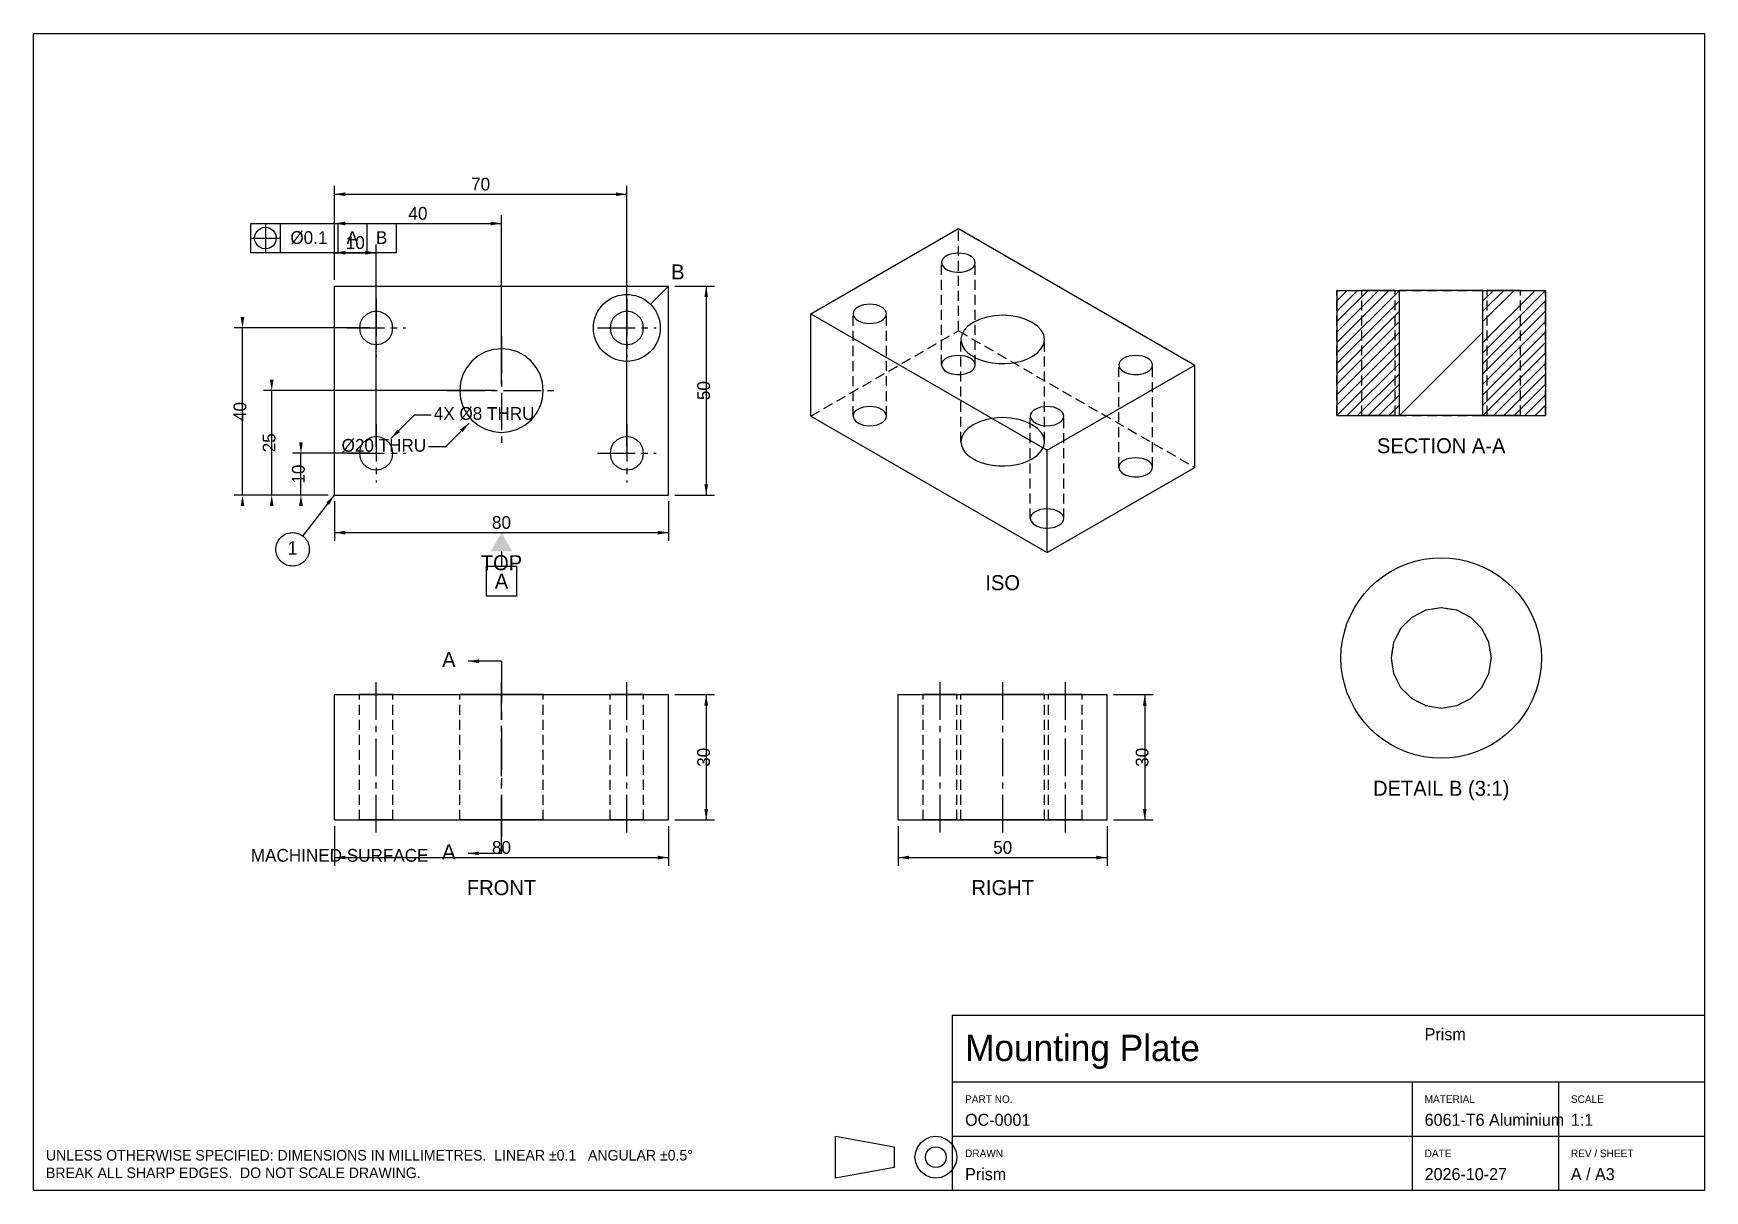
# Model space of a CAD drawing. Header units: millimetres. Extents: x 10 to 410, y 10 to 287.
import ezdxf
from ezdxf.enums import TextEntityAlignment as Align

# ---------------------------------------------------------------- set-up
doc = ezdxf.new("R2010")
doc.units = ezdxf.units.MM
for name, pattern in [('CENTER', [13.5, 9, -1.5, 1.5, -1.5]), ('HIDDEN', [3.6, 2.4, -1.2]), ('PHANTOM', [16, 10, -2, 2, -2])]:
    doc.linetypes.add(name, pattern=pattern)
for name, color, linetype in [('CENTER', 1, 'CENTER'), ('CUT', 7, 'PHANTOM'), ('DIMENSION', 3, 'CONTINUOUS'), ('HATCH', 8, 'CONTINUOUS'), ('HIDDEN', 8, 'HIDDEN'), ('TEXT', 7, 'CONTINUOUS'), ('THIN', 7, 'CONTINUOUS'), ('VISIBLE', 7, 'CONTINUOUS')]:
    doc.layers.add(name, color=color, linetype=linetype)

msp = doc.modelspace()

# ---------------------------------------------------------------- texts
at = {"layer": 'TEXT'}
for s, height, p in [('70', 3.06, (117.038, 249.4)), ('40', 3.06, (102.038, 242.4)), ('%%c0.1', 3.06, (75.938, 236.6)), ('A', 3.06, (86.338, 236.6)), ('10', 3.06, (87.038, 235.4)), ('B', 3.06, (93.338, 236.6)), ('SECTION A-A', 3.6, (346.962, 186.5)), ('80', 3.06, (122.038, 168.4)), ('1', 3.24, (72.038, 162.2)), ('TOP', 3.6, (122.038, 158.5)), ('A', 3.6, (122.038, 154.1)), ('ISO', 3.6, (242, 153.716)), ('DETAIL B (3:1)', 3.6, (346.962, 104.5)), ('80', 3.06, (122.038, 90.616)), ('50', 3.06, (242, 90.616)), ('FRONT', 3.6, (122.038, 80.716)), ('RIGHT', 3.6, (242, 80.716))]:
    msp.add_text(s, height=height, dxfattribs=at).set_placement(p, align=Align.CENTER)
for s, height, p in [('B', 3.6, (162.645, 228.107)), ('4X %%c8 THRU', 3.06, (105.83, 194.492)), ('MACHINED SURFACE', 3.06, (62.038, 88.716)), ('Prism', 2.88, (343, 46)), ('Mounting Plate', 6.3, (233, 41)), ('PART NO.', 1.8, (233, 31)), ('MATERIAL', 1.8, (343, 31)), ('SCALE', 1.8, (378, 31)), ('OC-0001', 2.88, (233, 25.5)), ('6061-T6 Aluminium', 2.88, (343, 25.5)), ('1:1', 2.88, (378, 25.5)), ('UNLESS OTHERWISE SPECIFIED: DIMENSIONS IN MILLIMETRES.  LINEAR %%p0.1   ANGULAR %%p0.5%%d', 2.52, (13, 17.2)), ('DRAWN', 1.8, (233, 18)), ('DATE', 1.8, (343, 18)), ('REV / SHEET', 1.8, (378, 18)), ('BREAK ALL SHARP EDGES.  DO NOT SCALE DRAWING.', 2.52, (13, 13)), ('Prism', 2.88, (233, 12.5)), ('2026-10-27', 2.88, (343, 12.5)), ('A / A3', 2.88, (378, 12.5))]:
    msp.add_text(s, height=height, dxfattribs=at).set_placement(p)
for s, p in [('50', (171.938, 201.5)), ('40', (60.938, 196.5)), ('25', (67.938, 189)), ('10', (74.938, 181.5)), ('30', (171.938, 113.716)), ('30', (276.9, 113.716))]:
    msp.add_text(s, height=3.06, rotation=90, dxfattribs=at).set_placement(p, align=Align.CENTER)
for s, height, p in [('%%c20 THRU', 3.06, (104.003, 186.865)), ('A', 3.6, (111.038, 135.316)), ('A', 3.6, (111.038, 89.316))]:
    msp.add_text(s, height=height, dxfattribs=at).set_placement(p, align=Align.RIGHT)

# ---------------------------------------------------------------- linework, layer by layer
at = {"layer": 'CENTER'}
for p, q in [((92.038, 223.5), (92.038, 209.5)), ((152.038, 223.5), (152.038, 209.5)), ((85.038, 216.5), (99.038, 216.5)), ((145.038, 216.5), (159.038, 216.5)), ((122.038, 214.5), (122.038, 188.5)), ((109.038, 201.5), (135.038, 201.5)), ((92.038, 193.5), (92.038, 179.5)), ((152.038, 193.5), (152.038, 179.5)), ((85.038, 186.5), (99.038, 186.5)), ((145.038, 186.5), (159.038, 186.5)), ((92.038, 95.716), (92.038, 131.716)), ((92.038, 95.716), (92.038, 131.716)), ((122.038, 95.716), (122.038, 131.716)), ((152.038, 95.716), (152.038, 131.716)), ((152.038, 95.716), (152.038, 131.716)), ((227, 95.716), (227, 131.716)), ((227, 95.716), (227, 131.716)), ((242, 95.716), (242, 131.716)), ((257, 95.716), (257, 131.716)), ((257, 95.716), (257, 131.716))]:
    msp.add_line(p, q, dxfattribs=at)
at = {"layer": 'CUT'}
msp.add_line((122.038, 136.716), (122.038, 90.716), dxfattribs=at)
at = {"layer": 'DIMENSION'}
for p, q in [((82.038, 228), (82.038, 250.5)), ((82.038, 248.5), (152.038, 248.5)), ((152.038, 188), (152.038, 250.5)), ((62.038, 241.5), (96.838, 241.5)), ((62.038, 234.5), (62.038, 241.5)), ((63.7, 239.838), (64.238, 240.252)), ((64.238, 240.252), (64.865, 240.511)), ((64.865, 240.511), (65.538, 240.6)), ((65.538, 241.6), (65.538, 234.4)), ((65.538, 240.6), (66.211, 240.511)), ((66.211, 240.511), (66.838, 240.252)), ((66.838, 240.252), (67.377, 239.838)), ((69.038, 241.5), (69.038, 234.5)), ((82.038, 228), (82.038, 243.5)), ((82.038, 241.5), (122.038, 241.5)), ((82.838, 241.5), (82.838, 234.5)), ((89.838, 241.5), (89.838, 234.5)), ((96.838, 241.5), (96.838, 234.5)), ((122.038, 203), (122.038, 243.5)), ((61.938, 238), (69.138, 238)), ((62.938, 238), (63.027, 238.673)), ((63.027, 237.327), (62.938, 238)), ((63.027, 238.673), (63.286, 239.3)), ((63.286, 236.7), (63.027, 237.327)), ((63.286, 239.3), (63.7, 239.838)), ((63.7, 236.162), (63.286, 236.7)), ((64.238, 235.748), (63.7, 236.162)), ((67.377, 236.162), (66.838, 235.748)), ((67.377, 239.838), (67.79, 239.3)), ((67.79, 236.7), (67.377, 236.162)), ((67.79, 239.3), (68.049, 238.673)), ((68.049, 237.327), (67.79, 236.7)), ((68.049, 238.673), (68.138, 238)), ((68.138, 238), (68.049, 237.327)), ((82.038, 228), (82.038, 236.5)), ((92.038, 188), (92.038, 236.5)), ((96.838, 234.5), (62.038, 234.5)), ((64.865, 235.489), (64.238, 235.748)), ((65.538, 235.4), (64.865, 235.489)), ((66.211, 235.489), (65.538, 235.4)), ((66.838, 235.748), (66.211, 235.489)), ((82.038, 234.5), (92.038, 234.5)), ((163.538, 226.5), (173.038, 226.5)), ((171.038, 226.5), (171.038, 176.5)), ((90.538, 216.5), (58.038, 216.5)), ((60.038, 176.5), (60.038, 216.5)), ((120.538, 201.5), (65.038, 201.5)), ((67.038, 176.5), (67.038, 201.5)), ((95.574, 190.036), (101.23, 195.692)), ((101.23, 195.692), (105.23, 195.692)), ((114.26, 193.722), (108.603, 188.065)), ((108.603, 188.065), (104.603, 188.065)), ((90.538, 186.5), (72.038, 186.5)), ((74.038, 176.5), (74.038, 186.5)), ((80.538, 176.5), (58.038, 176.5)), ((80.538, 176.5), (65.038, 176.5)), ((80.538, 176.5), (72.038, 176.5)), ((74.477, 166.67), (82.038, 176.5)), ((163.538, 176.5), (173.038, 176.5)), ((82.038, 175), (82.038, 165.5)), ((162.038, 175), (162.038, 165.5)), ((68.053, 163.849), (68.099, 164.195)), ((68.099, 164.195), (68.174, 164.535)), ((68.174, 164.535), (68.279, 164.868)), ((68.279, 164.868), (68.413, 165.19)), ((68.413, 165.19), (68.574, 165.5)), ((68.574, 165.5), (68.761, 165.794)), ((68.761, 165.794), (68.974, 166.071)), ((68.974, 166.071), (69.21, 166.328)), ((69.21, 166.328), (69.467, 166.564)), ((69.467, 166.564), (69.744, 166.777)), ((69.744, 166.777), (70.038, 166.964)), ((70.038, 166.964), (70.348, 167.125)), ((70.348, 167.125), (70.67, 167.259)), ((70.67, 167.259), (71.003, 167.364)), ((71.003, 167.364), (71.343, 167.439)), ((71.343, 167.439), (71.689, 167.485)), ((71.689, 167.485), (72.038, 167.5)), ((72.038, 167.5), (72.387, 167.485)), ((72.387, 167.485), (72.733, 167.439)), ((72.733, 167.439), (73.073, 167.364)), ((73.073, 167.364), (73.406, 167.259)), ((73.406, 167.259), (73.729, 167.125)), ((73.729, 167.125), (74.038, 166.964)), ((74.038, 166.964), (74.332, 166.777)), ((74.332, 166.777), (74.609, 166.564)), ((74.609, 166.564), (74.866, 166.328)), ((74.866, 166.328), (75.102, 166.071)), ((75.102, 166.071), (75.315, 165.794)), ((75.315, 165.794), (75.502, 165.5)), ((75.502, 165.5), (75.663, 165.19)), ((75.663, 165.19), (75.797, 164.868)), ((75.797, 164.868), (75.902, 164.535)), ((75.902, 164.535), (75.977, 164.195)), ((75.977, 164.195), (76.023, 163.849)), ((82.038, 167.5), (162.038, 167.5)), ((68.038, 163.5), (68.053, 163.849)), ((68.053, 163.151), (68.038, 163.5)), ((68.099, 162.805), (68.053, 163.151)), ((68.174, 162.465), (68.099, 162.805)), ((68.279, 162.132), (68.174, 162.465)), ((68.413, 161.81), (68.279, 162.132)), ((68.574, 161.5), (68.413, 161.81)), ((68.761, 161.206), (68.574, 161.5)), ((68.974, 160.929), (68.761, 161.206)), ((69.21, 160.672), (68.974, 160.929)), ((69.467, 160.436), (69.21, 160.672)), ((69.744, 160.223), (69.467, 160.436)), ((70.038, 160.036), (69.744, 160.223)), ((70.348, 159.875), (70.038, 160.036)), ((74.038, 160.036), (73.729, 159.875)), ((74.332, 160.223), (74.038, 160.036)), ((74.609, 160.436), (74.332, 160.223)), ((74.866, 160.672), (74.609, 160.436)), ((75.102, 160.929), (74.866, 160.672)), ((75.315, 161.206), (75.102, 160.929)), ((75.502, 161.5), (75.315, 161.206)), ((75.663, 161.81), (75.502, 161.5)), ((75.797, 162.132), (75.663, 161.81)), ((75.902, 162.465), (75.797, 162.132)), ((75.977, 162.805), (75.902, 162.465)), ((76.023, 163.151), (75.977, 162.805)), ((76.023, 163.849), (76.038, 163.5)), ((76.038, 163.5), (76.023, 163.151)), ((122.038, 163), (122.038, 159.5)), ((70.67, 159.741), (70.348, 159.875)), ((71.003, 159.636), (70.67, 159.741)), ((71.343, 159.561), (71.003, 159.636)), ((71.689, 159.515), (71.343, 159.561)), ((72.038, 159.5), (71.689, 159.515)), ((72.387, 159.515), (72.038, 159.5)), ((72.733, 159.561), (72.387, 159.515)), ((73.073, 159.636), (72.733, 159.561)), ((73.406, 159.741), (73.073, 159.636)), ((73.729, 159.875), (73.406, 159.741)), ((118.438, 159.5), (125.638, 159.5)), ((118.438, 152.3), (118.438, 159.5)), ((125.638, 159.5), (125.638, 152.3)), ((125.638, 152.3), (118.438, 152.3)), ((163.538, 128.716), (173.038, 128.716)), ((171.038, 128.716), (171.038, 98.716)), ((268.5, 128.716), (278, 128.716)), ((276, 128.716), (276, 98.716)), ((82.038, 97.216), (82.038, 87.716)), ((162.038, 97.216), (162.038, 87.716)), ((163.538, 98.716), (173.038, 98.716)), ((217, 97.216), (217, 87.716)), ((267, 97.216), (267, 87.716)), ((268.5, 98.716), (278, 98.716)), ((82.038, 89.716), (162.038, 89.716)), ((217, 89.716), (267, 89.716)), ((375, 36), (375, 10)), ((202, 23), (216, 20.5)), ((202, 13), (202, 23)), ((216, 20.5), (216, 15.5)), ((221.17, 19.294), (221.67, 20.5)), ((221.67, 20.5), (222.464, 21.536)), ((222.464, 21.536), (223.5, 22.33)), ((223.5, 22.33), (224.706, 22.83)), ((224.232, 19.768), (224.75, 20.165)), ((224.706, 22.83), (226, 23)), ((224.75, 20.165), (225.353, 20.415)), ((225.353, 20.415), (226, 20.5)), ((226, 23), (227.294, 22.83)), ((226, 20.5), (226.647, 20.415)), ((226.647, 20.415), (227.25, 20.165)), ((227.25, 20.165), (227.768, 19.768)), ((227.294, 22.83), (228.5, 22.33)), ((228.5, 22.33), (229.536, 21.536)), ((229.536, 21.536), (230.33, 20.5)), ((230, 23), (410, 23)), ((230.33, 20.5), (230.83, 19.294)), ((221, 18), (221.17, 19.294)), ((221.17, 16.706), (221, 18)), ((221.67, 15.5), (221.17, 16.706)), ((223.5, 18), (223.585, 18.647)), ((223.585, 17.353), (223.5, 18)), ((223.585, 18.647), (223.835, 19.25)), ((223.835, 16.75), (223.585, 17.353)), ((223.835, 19.25), (224.232, 19.768)), ((224.232, 16.232), (223.835, 16.75)), ((224.75, 15.835), (224.232, 16.232)), ((227.768, 16.232), (227.25, 15.835)), ((227.768, 19.768), (228.165, 19.25)), ((228.165, 16.75), (227.768, 16.232)), ((228.165, 19.25), (228.415, 18.647)), ((228.415, 17.353), (228.165, 16.75)), ((228.415, 18.647), (228.5, 18)), ((228.5, 18), (228.415, 17.353)), ((230.83, 16.706), (230.33, 15.5)), ((230.83, 19.294), (231, 18)), ((231, 18), (230.83, 16.706)), ((216, 15.5), (202, 13)), ((222.464, 14.464), (221.67, 15.5)), ((223.5, 13.67), (222.464, 14.464)), ((224.706, 13.17), (223.5, 13.67)), ((226, 13), (224.706, 13.17)), ((225.353, 15.585), (224.75, 15.835)), ((226, 15.5), (225.353, 15.585)), ((226.647, 15.585), (226, 15.5)), ((227.294, 13.17), (226, 13)), ((227.25, 15.835), (226.647, 15.585)), ((228.5, 13.67), (227.294, 13.17)), ((229.536, 14.464), (228.5, 13.67)), ((230.33, 15.5), (229.536, 14.464))]:
    msp.add_line(p, q, dxfattribs=at)
for points in [[(82.038, 248.5), (84.638, 248.058), (84.638, 248.942)], [(152.038, 248.5), (149.438, 248.942), (149.438, 248.058)], [(82.038, 241.5), (84.638, 241.058), (84.638, 241.942)], [(122.038, 241.5), (119.438, 241.942), (119.438, 241.058)], [(82.038, 234.5), (84.638, 234.058), (84.638, 234.942)], [(92.038, 234.5), (89.438, 234.942), (89.438, 234.058)], [(171.038, 226.5), (170.596, 223.9), (171.48, 223.9)], [(60.038, 216.5), (60.48, 219.1), (59.596, 219.1)], [(67.038, 201.5), (67.48, 204.1), (66.596, 204.1)], [(95.574, 190.036), (97.725, 191.561), (97.1, 192.187)], [(114.26, 193.722), (112.109, 192.196), (112.734, 191.571)], [(74.038, 186.5), (74.48, 189.1), (73.596, 189.1)], [(60.038, 176.5), (59.596, 173.9), (60.48, 173.9)], [(67.038, 176.5), (66.596, 173.9), (67.48, 173.9)], [(74.038, 176.5), (73.596, 173.9), (74.48, 173.9)], [(82.038, 176.5), (80.102, 174.709), (80.803, 174.17)], [(171.038, 176.5), (171.48, 179.1), (170.596, 179.1)], [(82.038, 167.5), (84.638, 167.058), (84.638, 167.942)], [(122.038, 167.5), (119.438, 163), (124.638, 163)], [(162.038, 167.5), (159.438, 167.942), (159.438, 167.058)], [(114.038, 136.716), (116.638, 136.274), (116.638, 137.158)], [(171.038, 128.716), (170.596, 126.116), (171.48, 126.116)], [(276, 128.716), (275.558, 126.116), (276.442, 126.116)], [(171.038, 98.716), (171.48, 101.316), (170.596, 101.316)], [(276, 98.716), (276.442, 101.316), (275.558, 101.316)], [(82.038, 89.716), (84.638, 89.274), (84.638, 90.158)], [(114.038, 90.716), (116.638, 90.274), (116.638, 91.158)], [(162.038, 89.716), (159.438, 90.158), (159.438, 89.274)], [(217, 89.716), (219.6, 89.274), (219.6, 90.158)], [(267, 89.716), (264.4, 90.158), (264.4, 89.274)]]:
    msp.add_solid(points, dxfattribs=at)
at = {"layer": 'HATCH'}
for p, q in [((321.962, 223), (324.462, 225.5)), ((321.962, 220.5), (326.962, 225.5)), ((321.962, 218), (329.462, 225.5)), ((321.962, 215.5), (331.962, 225.5)), ((321.962, 213), (334.462, 225.5)), ((321.962, 210.5), (336.962, 225.5)), ((356.962, 223), (359.462, 225.5)), ((356.962, 220.5), (361.962, 225.5)), ((356.962, 218), (364.462, 225.5)), ((356.962, 213), (369.462, 225.5)), ((356.962, 210.5), (371.962, 225.5)), ((321.962, 208), (336.962, 223)), ((321.962, 205.5), (336.962, 220.5)), ((356.962, 208), (371.962, 223)), ((356.962, 205.5), (371.962, 220.5)), ((321.962, 203), (336.962, 218)), ((356.962, 203), (371.962, 218)), ((321.962, 200.5), (336.962, 215.5)), ((321.962, 198), (336.962, 213)), ((336.962, 195.5), (356.962, 215.5)), ((356.962, 200.5), (371.962, 215.5)), ((356.962, 198), (371.962, 213)), ((321.962, 195.5), (336.962, 210.5)), ((324.462, 195.5), (336.962, 208)), ((356.962, 195.5), (371.962, 210.5)), ((359.462, 195.5), (371.962, 208)), ((326.962, 195.5), (336.962, 205.5)), ((361.962, 195.5), (371.962, 205.5)), ((329.462, 195.5), (336.962, 203)), ((331.962, 195.5), (336.962, 200.5)), ((364.462, 195.5), (371.962, 203)), ((366.962, 195.5), (371.962, 200.5)), ((334.462, 195.5), (336.962, 198)), ((369.462, 195.5), (371.962, 198))]:
    msp.add_line(p, q, dxfattribs=at)
at = {"layer": 'HIDDEN'}
for p, q in [((231.393, 215.789), (231.393, 240.284)), ((227.393, 207.624), (227.393, 232.119)), ((235.393, 207.624), (235.393, 232.119)), ((82.038, 176.5), (82.038, 226.5)), ((82.038, 226.5), (162.038, 226.5)), ((162.038, 176.5), (162.038, 226.5)), ((321.962, 195.5), (321.962, 225.5)), ((321.962, 225.5), (371.962, 225.5)), ((328.062, 225.5), (327.962, 225.5)), ((327.962, 225.5), (327.987, 225.5)), ((327.962, 195.5), (327.962, 225.5)), ((327.987, 225.5), (328.062, 225.5)), ((328.358, 225.5), (328.062, 225.5)), ((328.062, 225.5), (328.186, 225.5)), ((328.186, 225.5), (328.358, 225.5)), ((328.835, 225.5), (328.358, 225.5)), ((328.358, 225.5), (328.575, 225.5)), ((328.575, 225.5), (328.835, 225.5)), ((329.468, 225.5), (328.835, 225.5)), ((328.835, 225.5), (329.134, 225.5)), ((329.134, 225.5), (329.468, 225.5)), ((330.226, 225.5), (329.468, 225.5)), ((329.468, 225.5), (329.834, 225.5)), ((329.834, 225.5), (330.226, 225.5)), ((331.072, 225.5), (330.226, 225.5)), ((330.226, 225.5), (330.641, 225.5)), ((330.641, 225.5), (331.072, 225.5)), ((331.962, 225.5), (331.072, 225.5)), ((331.072, 225.5), (331.514, 225.5)), ((331.514, 225.5), (331.962, 225.5)), ((331.962, 225.5), (332.41, 225.5)), ((332.852, 225.5), (331.962, 225.5)), ((332.41, 225.5), (332.852, 225.5)), ((332.852, 225.5), (333.283, 225.5)), ((333.697, 225.5), (332.852, 225.5)), ((333.283, 225.5), (333.697, 225.5)), ((333.697, 225.5), (334.09, 225.5)), ((334.456, 225.5), (333.697, 225.5)), ((334.09, 225.5), (334.456, 225.5)), ((334.456, 225.5), (334.79, 225.5)), ((335.089, 225.5), (334.456, 225.5)), ((334.79, 225.5), (335.089, 225.5)), ((335.089, 225.5), (335.349, 225.5)), ((335.566, 225.5), (335.089, 225.5)), ((335.349, 225.5), (335.566, 225.5)), ((335.566, 225.5), (335.737, 225.5)), ((335.862, 225.5), (335.566, 225.5)), ((335.737, 225.5), (335.862, 225.5)), ((335.862, 225.5), (335.937, 225.5)), ((335.962, 225.5), (335.862, 225.5)), ((335.937, 225.5), (335.962, 225.5)), ((335.962, 195.5), (335.962, 225.5)), ((358.062, 225.5), (357.962, 225.5)), ((357.962, 225.5), (357.987, 225.5)), ((357.962, 195.5), (357.962, 225.5)), ((357.987, 225.5), (358.062, 225.5)), ((358.358, 225.5), (358.062, 225.5)), ((358.062, 225.5), (358.186, 225.5)), ((358.186, 225.5), (358.358, 225.5)), ((358.835, 225.5), (358.358, 225.5)), ((358.358, 225.5), (358.575, 225.5)), ((358.575, 225.5), (358.835, 225.5)), ((359.468, 225.5), (358.835, 225.5)), ((358.835, 225.5), (359.134, 225.5)), ((359.134, 225.5), (359.468, 225.5)), ((360.226, 225.5), (359.468, 225.5)), ((359.468, 225.5), (359.834, 225.5)), ((359.834, 225.5), (360.226, 225.5)), ((361.072, 225.5), (360.226, 225.5)), ((360.226, 225.5), (360.641, 225.5)), ((360.641, 225.5), (361.072, 225.5)), ((361.962, 225.5), (361.072, 225.5)), ((361.072, 225.5), (361.514, 225.5)), ((361.514, 225.5), (361.962, 225.5)), ((361.962, 225.5), (362.41, 225.5)), ((362.852, 225.5), (361.962, 225.5)), ((362.41, 225.5), (362.852, 225.5)), ((362.852, 225.5), (363.283, 225.5)), ((363.697, 225.5), (362.852, 225.5)), ((363.283, 225.5), (363.697, 225.5)), ((363.697, 225.5), (364.09, 225.5)), ((364.456, 225.5), (363.697, 225.5)), ((364.09, 225.5), (364.456, 225.5)), ((364.456, 225.5), (364.79, 225.5)), ((365.089, 225.5), (364.456, 225.5)), ((364.79, 225.5), (365.089, 225.5)), ((365.089, 225.5), (365.349, 225.5)), ((365.566, 225.5), (365.089, 225.5)), ((365.349, 225.5), (365.566, 225.5)), ((365.566, 225.5), (365.737, 225.5)), ((365.862, 225.5), (365.566, 225.5)), ((365.737, 225.5), (365.862, 225.5)), ((365.862, 225.5), (365.937, 225.5)), ((365.962, 225.5), (365.862, 225.5)), ((365.937, 225.5), (365.962, 225.5)), ((365.962, 195.5), (365.962, 225.5)), ((371.962, 195.5), (371.962, 225.5)), ((90.802, 220.304), (89.687, 219.736)), ((92.038, 220.5), (90.802, 220.304)), ((93.274, 220.304), (92.038, 220.5)), ((94.389, 219.736), (93.274, 220.304)), ((150.802, 220.304), (149.687, 219.736)), ((152.038, 220.5), (150.802, 220.304)), ((153.274, 220.304), (152.038, 220.5)), ((154.389, 219.736), (153.274, 220.304)), ((88.234, 217.736), (88.038, 216.5)), ((88.038, 216.5), (88.234, 215.264)), ((88.802, 218.851), (88.234, 217.736)), ((89.687, 219.736), (88.802, 218.851)), ((95.274, 218.851), (94.389, 219.736)), ((95.842, 217.736), (95.274, 218.851)), ((96.038, 216.5), (95.842, 217.736)), ((95.842, 215.264), (96.038, 216.5)), ((148.234, 217.736), (148.038, 216.5)), ((148.038, 216.5), (148.234, 215.264)), ((148.802, 218.851), (148.234, 217.736)), ((149.687, 219.736), (148.802, 218.851)), ((155.274, 218.851), (154.389, 219.736)), ((155.842, 217.736), (155.274, 218.851)), ((156.038, 216.5), (155.842, 217.736)), ((155.842, 215.264), (156.038, 216.5)), ((206.18, 195.376), (206.18, 219.871)), ((214.18, 195.376), (214.18, 219.871)), ((88.234, 215.264), (88.802, 214.149)), ((88.802, 214.149), (89.687, 213.264)), ((89.687, 213.264), (90.802, 212.696)), ((90.802, 212.696), (92.038, 212.5)), ((92.038, 212.5), (93.274, 212.696)), ((93.274, 212.696), (94.389, 213.264)), ((94.389, 213.264), (95.274, 214.149)), ((95.274, 214.149), (95.842, 215.264)), ((148.234, 215.264), (148.802, 214.149)), ((148.802, 214.149), (149.687, 213.264)), ((149.687, 213.264), (150.802, 212.696)), ((150.802, 212.696), (152.038, 212.5)), ((152.038, 212.5), (153.274, 212.696)), ((153.274, 212.696), (154.389, 213.264)), ((154.389, 213.264), (155.274, 214.149)), ((155.274, 214.149), (155.842, 215.264)), ((196.038, 195.376), (231.393, 215.789)), ((231.393, 215.789), (287.962, 183.129)), ((232, 189.253), (232, 213.747)), ((252, 189.253), (252, 213.747)), ((114.967, 208.571), (113.723, 207.056)), ((116.482, 209.815), (114.967, 208.571)), ((118.211, 210.739), (116.482, 209.815)), ((120.087, 211.308), (118.211, 210.739)), ((122.038, 211.5), (120.087, 211.308)), ((123.989, 211.308), (122.038, 211.5)), ((125.865, 210.739), (123.989, 211.308)), ((127.594, 209.815), (125.865, 210.739)), ((129.109, 208.571), (127.594, 209.815)), ((130.353, 207.056), (129.109, 208.571)), ((227.47, 208.074), (227.393, 207.624)), ((227.698, 208.507), (227.47, 208.074)), ((228.068, 208.907), (227.698, 208.507)), ((228.565, 209.257), (228.068, 208.907)), ((229.171, 209.544), (228.565, 209.257)), ((229.863, 209.757), (229.171, 209.544)), ((231.393, 209.933), (229.863, 209.757)), ((232.924, 209.757), (231.393, 209.933)), ((233.616, 209.544), (232.924, 209.757)), ((234.222, 209.257), (233.616, 209.544)), ((234.719, 208.907), (234.222, 209.257)), ((235.089, 208.507), (234.719, 208.907)), ((235.317, 208.074), (235.089, 208.507)), ((235.393, 207.624), (235.317, 208.074)), ((112.799, 205.327), (112.23, 203.451)), ((113.723, 207.056), (112.799, 205.327)), ((131.277, 205.327), (130.353, 207.056)), ((131.846, 203.451), (131.277, 205.327)), ((227.393, 207.624), (227.566, 206.953)), ((227.566, 206.953), (228.068, 206.341)), ((228.068, 206.341), (228.856, 205.839)), ((228.856, 205.839), (229.863, 205.49)), ((229.863, 205.49), (231.001, 205.325)), ((231.001, 205.325), (232.174, 205.359)), ((232.174, 205.359), (233.279, 205.587)), ((233.279, 205.587), (234.222, 205.991)), ((234.222, 205.991), (234.719, 206.341)), ((234.719, 206.341), (235.089, 206.74)), ((235.089, 206.74), (235.317, 207.173)), ((235.317, 207.173), (235.393, 207.624)), ((269.82, 183.129), (269.82, 207.624)), ((277.82, 183.129), (277.82, 207.624)), ((112.23, 203.451), (112.038, 201.5)), ((112.038, 201.5), (112.23, 199.549)), ((132.038, 201.5), (131.846, 203.451)), ((131.846, 199.549), (132.038, 201.5)), ((112.23, 199.549), (112.799, 197.673)), ((112.799, 197.673), (113.723, 195.944)), ((130.353, 195.944), (131.277, 197.673)), ((131.277, 197.673), (131.846, 199.549)), ((206.485, 196.26), (206.257, 195.827)), ((206.854, 196.659), (206.485, 196.26)), ((207.352, 197.009), (206.854, 196.659)), ((207.958, 197.296), (207.352, 197.009)), ((208.649, 197.51), (207.958, 197.296)), ((210.18, 197.686), (208.649, 197.51)), ((211.711, 197.51), (210.18, 197.686)), ((212.402, 197.296), (211.711, 197.51)), ((213.009, 197.009), (212.402, 197.296)), ((213.506, 196.659), (213.009, 197.009)), ((213.876, 196.26), (213.506, 196.659)), ((214.103, 195.827), (213.876, 196.26)), ((113.723, 195.944), (114.967, 194.429)), ((114.967, 194.429), (116.482, 193.185)), ((116.482, 193.185), (118.211, 192.261)), ((118.211, 192.261), (120.087, 191.692)), ((123.989, 191.692), (125.865, 192.261)), ((125.865, 192.261), (127.594, 193.185)), ((127.594, 193.185), (129.109, 194.429)), ((129.109, 194.429), (130.353, 195.944)), ((206.257, 195.827), (206.18, 195.376)), ((206.18, 195.376), (206.352, 194.706)), ((206.352, 194.706), (206.854, 194.093)), ((206.854, 194.093), (207.643, 193.591)), ((207.643, 193.591), (208.649, 193.243)), ((208.649, 193.243), (209.788, 193.078)), ((209.788, 193.078), (210.961, 193.111)), ((210.961, 193.111), (212.066, 193.34)), ((212.066, 193.34), (213.009, 193.743)), ((213.009, 193.743), (213.506, 194.093)), ((213.506, 194.093), (213.876, 194.493)), ((213.876, 194.493), (214.103, 194.926)), ((214.18, 195.376), (214.103, 195.827)), ((214.103, 194.926), (214.18, 195.376)), ((233.685, 192.46), (232.761, 191.462)), ((234.929, 193.335), (233.685, 192.46)), ((236.444, 194.053), (234.929, 193.335)), ((238.173, 194.587), (236.444, 194.053)), ((240.049, 194.915), (238.173, 194.587)), ((242, 195.026), (240.049, 194.915)), ((243.951, 194.915), (242, 195.026)), ((245.827, 194.587), (243.951, 194.915)), ((247.556, 194.053), (245.827, 194.587)), ((249.071, 193.335), (247.556, 194.053)), ((248.607, 170.881), (248.607, 195.376)), ((250.315, 192.46), (249.071, 193.335)), ((251.239, 191.462), (250.315, 192.46)), ((256.607, 170.881), (256.607, 195.376)), ((321.962, 195.5), (371.962, 195.5)), ((328.062, 195.5), (327.962, 195.5)), ((327.962, 195.5), (327.987, 195.5)), ((327.987, 195.5), (328.062, 195.5)), ((328.358, 195.5), (328.062, 195.5)), ((328.062, 195.5), (328.186, 195.5)), ((328.186, 195.5), (328.358, 195.5)), ((328.835, 195.5), (328.358, 195.5)), ((328.358, 195.5), (328.575, 195.5)), ((328.575, 195.5), (328.835, 195.5)), ((329.468, 195.5), (328.835, 195.5)), ((328.835, 195.5), (329.134, 195.5)), ((329.134, 195.5), (329.468, 195.5)), ((330.226, 195.5), (329.468, 195.5)), ((329.468, 195.5), (329.834, 195.5)), ((329.834, 195.5), (330.226, 195.5)), ((331.072, 195.5), (330.226, 195.5)), ((330.226, 195.5), (330.641, 195.5)), ((330.641, 195.5), (331.072, 195.5)), ((331.962, 195.5), (331.072, 195.5)), ((331.072, 195.5), (331.514, 195.5)), ((331.514, 195.5), (331.962, 195.5)), ((331.962, 195.5), (332.41, 195.5)), ((332.852, 195.5), (331.962, 195.5)), ((332.41, 195.5), (332.852, 195.5)), ((332.852, 195.5), (333.283, 195.5)), ((333.697, 195.5), (332.852, 195.5)), ((333.283, 195.5), (333.697, 195.5)), ((333.697, 195.5), (334.09, 195.5)), ((334.456, 195.5), (333.697, 195.5)), ((334.09, 195.5), (334.456, 195.5)), ((334.456, 195.5), (334.79, 195.5)), ((335.089, 195.5), (334.456, 195.5)), ((334.79, 195.5), (335.089, 195.5)), ((335.089, 195.5), (335.349, 195.5)), ((335.566, 195.5), (335.089, 195.5)), ((335.349, 195.5), (335.566, 195.5)), ((335.566, 195.5), (335.737, 195.5)), ((335.862, 195.5), (335.566, 195.5)), ((335.737, 195.5), (335.862, 195.5)), ((335.862, 195.5), (335.937, 195.5)), ((335.962, 195.5), (335.862, 195.5)), ((335.937, 195.5), (335.962, 195.5)), ((358.062, 195.5), (357.962, 195.5)), ((357.962, 195.5), (357.987, 195.5)), ((357.987, 195.5), (358.062, 195.5)), ((358.358, 195.5), (358.062, 195.5)), ((358.062, 195.5), (358.186, 195.5)), ((358.186, 195.5), (358.358, 195.5)), ((358.835, 195.5), (358.358, 195.5)), ((358.358, 195.5), (358.575, 195.5)), ((358.575, 195.5), (358.835, 195.5)), ((359.468, 195.5), (358.835, 195.5)), ((358.835, 195.5), (359.134, 195.5)), ((359.134, 195.5), (359.468, 195.5)), ((360.226, 195.5), (359.468, 195.5)), ((359.468, 195.5), (359.834, 195.5)), ((359.834, 195.5), (360.226, 195.5)), ((361.072, 195.5), (360.226, 195.5)), ((360.226, 195.5), (360.641, 195.5)), ((360.641, 195.5), (361.072, 195.5)), ((361.962, 195.5), (361.072, 195.5)), ((361.072, 195.5), (361.514, 195.5)), ((361.514, 195.5), (361.962, 195.5)), ((361.962, 195.5), (362.41, 195.5)), ((362.852, 195.5), (361.962, 195.5)), ((362.41, 195.5), (362.852, 195.5)), ((362.852, 195.5), (363.283, 195.5)), ((363.697, 195.5), (362.852, 195.5)), ((363.283, 195.5), (363.697, 195.5)), ((363.697, 195.5), (364.09, 195.5)), ((364.456, 195.5), (363.697, 195.5)), ((364.09, 195.5), (364.456, 195.5)), ((364.456, 195.5), (364.79, 195.5)), ((365.089, 195.5), (364.456, 195.5)), ((364.79, 195.5), (365.089, 195.5)), ((365.089, 195.5), (365.349, 195.5)), ((365.566, 195.5), (365.089, 195.5)), ((365.349, 195.5), (365.566, 195.5)), ((365.566, 195.5), (365.737, 195.5)), ((365.862, 195.5), (365.566, 195.5)), ((365.737, 195.5), (365.862, 195.5)), ((365.862, 195.5), (365.937, 195.5)), ((365.962, 195.5), (365.862, 195.5)), ((365.937, 195.5), (365.962, 195.5)), ((88.802, 188.851), (88.234, 187.736)), ((89.687, 189.736), (88.802, 188.851)), ((90.802, 190.304), (89.687, 189.736)), ((92.038, 190.5), (90.802, 190.304)), ((93.274, 190.304), (92.038, 190.5)), ((94.389, 189.736), (93.274, 190.304)), ((95.274, 188.851), (94.389, 189.736)), ((95.842, 187.736), (95.274, 188.851)), ((120.087, 191.692), (122.038, 191.5)), ((122.038, 191.5), (123.989, 191.692)), ((148.802, 188.851), (148.234, 187.736)), ((149.687, 189.736), (148.802, 188.851)), ((150.802, 190.304), (149.687, 189.736)), ((152.038, 190.5), (150.802, 190.304)), ((153.274, 190.304), (152.038, 190.5)), ((154.389, 189.736), (153.274, 190.304)), ((155.274, 188.851), (154.389, 189.736)), ((155.842, 187.736), (155.274, 188.851)), ((232.192, 190.379), (232, 189.253)), ((232, 189.253), (232.108, 188.405)), ((232.108, 188.405), (232.431, 187.577)), ((232.761, 191.462), (232.192, 190.379)), ((251.808, 190.379), (251.239, 191.462)), ((251.239, 187.043), (251.808, 188.126)), ((252, 189.253), (251.808, 190.379)), ((251.808, 188.126), (252, 189.253)), ((88.234, 187.736), (88.038, 186.5)), ((88.038, 186.5), (88.234, 185.264)), ((88.234, 185.264), (88.802, 184.149)), ((88.802, 184.149), (89.687, 183.264)), ((94.389, 183.264), (95.274, 184.149)), ((95.274, 184.149), (95.842, 185.264)), ((96.038, 186.5), (95.842, 187.736)), ((95.842, 185.264), (96.038, 186.5)), ((148.234, 187.736), (148.038, 186.5)), ((148.038, 186.5), (148.234, 185.264)), ((148.234, 185.264), (148.802, 184.149)), ((148.802, 184.149), (149.687, 183.264)), ((154.389, 183.264), (155.274, 184.149)), ((155.274, 184.149), (155.842, 185.264)), ((156.038, 186.5), (155.842, 187.736)), ((155.842, 185.264), (156.038, 186.5)), ((232.431, 187.577), (232.96, 186.784)), ((232.96, 186.784), (233.685, 186.045)), ((233.685, 186.045), (234.59, 185.375)), ((234.59, 185.375), (235.656, 184.79)), ((235.656, 184.79), (236.859, 184.3)), ((236.859, 184.3), (238.173, 183.919)), ((245.369, 183.817), (246.714, 184.161)), ((246.714, 184.161), (247.957, 184.615)), ((247.957, 184.615), (249.071, 185.17)), ((249.071, 185.17), (250.315, 186.045)), ((250.315, 186.045), (251.239, 187.043)), ((270.124, 184.013), (269.897, 183.579)), ((270.494, 184.412), (270.124, 184.013)), ((270.991, 184.762), (270.494, 184.412)), ((271.598, 185.049), (270.991, 184.762)), ((272.289, 185.262), (271.598, 185.049)), ((273.82, 185.438), (272.289, 185.262)), ((275.351, 185.262), (273.82, 185.438)), ((276.042, 185.049), (275.351, 185.262)), ((276.648, 184.762), (276.042, 185.049)), ((277.146, 184.412), (276.648, 184.762)), ((277.515, 184.013), (277.146, 184.412)), ((277.743, 183.579), (277.515, 184.013)), ((89.687, 183.264), (90.802, 182.696)), ((90.802, 182.696), (92.038, 182.5)), ((92.038, 182.5), (93.274, 182.696)), ((93.274, 182.696), (94.389, 183.264)), ((149.687, 183.264), (150.802, 182.696)), ((150.802, 182.696), (152.038, 182.5)), ((152.038, 182.5), (153.274, 182.696)), ((153.274, 182.696), (154.389, 183.264)), ((238.173, 183.919), (239.57, 183.652)), ((239.57, 183.652), (241.02, 183.507)), ((241.02, 183.507), (242.491, 183.486)), ((242.491, 183.486), (243.951, 183.59)), ((243.951, 183.59), (245.369, 183.817)), ((269.897, 183.579), (269.82, 183.129)), ((269.82, 183.129), (269.992, 182.458)), ((269.992, 182.458), (270.494, 181.846)), ((270.494, 181.846), (271.282, 181.344)), ((271.282, 181.344), (272.289, 180.995)), ((272.289, 180.995), (273.428, 180.831)), ((273.428, 180.831), (274.6, 180.864)), ((274.6, 180.864), (275.705, 181.092)), ((275.705, 181.092), (276.648, 181.496)), ((276.648, 181.496), (277.146, 181.846)), ((277.146, 181.846), (277.515, 182.245)), ((277.515, 182.245), (277.743, 182.678)), ((277.82, 183.129), (277.743, 183.579)), ((277.743, 182.678), (277.82, 183.129)), ((82.038, 176.5), (162.038, 176.5)), ((249.281, 172.164), (248.911, 171.765)), ((249.778, 172.514), (249.281, 172.164)), ((250.384, 172.802), (249.778, 172.514)), ((251.076, 173.015), (250.384, 172.802)), ((252.607, 173.191), (251.076, 173.015)), ((254.137, 173.015), (252.607, 173.191)), ((254.829, 172.802), (254.137, 173.015)), ((255.435, 172.514), (254.829, 172.802)), ((255.932, 172.164), (255.435, 172.514)), ((256.302, 171.765), (255.932, 172.164)), ((248.683, 171.332), (248.607, 170.881)), ((248.607, 170.881), (248.779, 170.211)), ((248.911, 171.765), (248.683, 171.332)), ((248.779, 170.211), (249.281, 169.598)), ((249.281, 169.598), (250.069, 169.096)), ((250.069, 169.096), (251.076, 168.748)), ((251.076, 168.748), (252.215, 168.583)), ((252.215, 168.583), (253.387, 168.616)), ((253.387, 168.616), (254.492, 168.845)), ((254.492, 168.845), (255.435, 169.248)), ((255.435, 169.248), (255.932, 169.598)), ((255.932, 169.598), (256.302, 169.998)), ((256.53, 171.332), (256.302, 171.765)), ((256.302, 169.998), (256.53, 170.431)), ((256.607, 170.881), (256.53, 171.332)), ((256.53, 170.431), (256.607, 170.881)), ((343.254, 148.913), (339.909, 147.208)), ((346.962, 149.5), (343.254, 148.913)), ((350.67, 148.913), (346.962, 149.5)), ((354.015, 147.208), (350.67, 148.913)), ((337.254, 144.553), (335.549, 141.208)), ((339.909, 147.208), (337.254, 144.553)), ((356.67, 144.553), (354.015, 147.208)), ((358.375, 141.208), (356.67, 144.553)), ((335.549, 141.208), (334.962, 137.5)), ((358.962, 137.5), (358.375, 141.208)), ((334.962, 137.5), (335.549, 133.792)), ((358.375, 133.792), (358.962, 137.5)), ((335.549, 133.792), (337.254, 130.447)), ((356.67, 130.447), (358.375, 133.792)), ((82.038, 98.716), (82.038, 128.716)), ((82.038, 128.716), (162.038, 128.716)), ((88.138, 128.716), (88.038, 128.716)), ((88.038, 128.716), (88.138, 128.716)), ((88.138, 128.716), (88.038, 128.716)), ((88.038, 128.716), (88.138, 128.716)), ((88.038, 98.716), (88.038, 128.716)), ((88.038, 98.716), (88.038, 128.716)), ((88.434, 128.716), (88.138, 128.716)), ((88.138, 128.716), (88.434, 128.716)), ((88.434, 128.716), (88.138, 128.716)), ((88.138, 128.716), (88.434, 128.716)), ((88.911, 128.716), (88.434, 128.716)), ((88.434, 128.716), (88.911, 128.716)), ((88.911, 128.716), (88.434, 128.716)), ((88.434, 128.716), (88.911, 128.716)), ((89.544, 128.716), (88.911, 128.716)), ((88.911, 128.716), (89.544, 128.716)), ((89.544, 128.716), (88.911, 128.716)), ((88.911, 128.716), (89.544, 128.716)), ((90.303, 128.716), (89.544, 128.716)), ((89.544, 128.716), (90.303, 128.716)), ((90.303, 128.716), (89.544, 128.716)), ((89.544, 128.716), (90.303, 128.716)), ((91.148, 128.716), (90.303, 128.716)), ((90.303, 128.716), (91.148, 128.716)), ((91.148, 128.716), (90.303, 128.716)), ((90.303, 128.716), (91.148, 128.716)), ((92.038, 128.716), (91.148, 128.716)), ((91.148, 128.716), (92.038, 128.716)), ((92.038, 128.716), (91.148, 128.716)), ((91.148, 128.716), (92.038, 128.716)), ((92.928, 128.716), (92.038, 128.716)), ((92.038, 128.716), (92.928, 128.716)), ((92.928, 128.716), (92.038, 128.716)), ((92.038, 128.716), (92.928, 128.716)), ((93.774, 128.716), (92.928, 128.716)), ((92.928, 128.716), (93.774, 128.716)), ((93.774, 128.716), (92.928, 128.716)), ((92.928, 128.716), (93.774, 128.716)), ((94.532, 128.716), (93.774, 128.716)), ((93.774, 128.716), (94.532, 128.716)), ((94.532, 128.716), (93.774, 128.716)), ((93.774, 128.716), (94.532, 128.716)), ((95.165, 128.716), (94.532, 128.716)), ((94.532, 128.716), (95.165, 128.716)), ((95.165, 128.716), (94.532, 128.716)), ((94.532, 128.716), (95.165, 128.716)), ((95.642, 128.716), (95.165, 128.716)), ((95.165, 128.716), (95.642, 128.716)), ((95.642, 128.716), (95.165, 128.716)), ((95.165, 128.716), (95.642, 128.716)), ((95.938, 128.716), (95.642, 128.716)), ((95.642, 128.716), (95.938, 128.716)), ((95.938, 128.716), (95.642, 128.716)), ((95.642, 128.716), (95.938, 128.716)), ((96.038, 128.716), (95.938, 128.716)), ((95.938, 128.716), (96.038, 128.716)), ((96.038, 128.716), (95.938, 128.716)), ((95.938, 128.716), (96.038, 128.716)), ((96.038, 98.716), (96.038, 128.716)), ((96.038, 98.716), (96.038, 128.716)), ((112.289, 128.716), (112.038, 128.716)), ((112.038, 128.716), (112.289, 128.716)), ((112.038, 98.716), (112.038, 128.716)), ((113.028, 128.716), (112.289, 128.716)), ((112.289, 128.716), (113.028, 128.716)), ((114.22, 128.716), (113.028, 128.716)), ((113.028, 128.716), (114.22, 128.716)), ((115.803, 128.716), (114.22, 128.716)), ((114.22, 128.716), (115.803, 128.716)), ((117.699, 128.716), (115.803, 128.716)), ((115.803, 128.716), (117.699, 128.716)), ((119.813, 128.716), (117.699, 128.716)), ((117.699, 128.716), (119.813, 128.716)), ((122.038, 128.716), (119.813, 128.716)), ((119.813, 128.716), (122.038, 128.716)), ((124.263, 128.716), (122.038, 128.716)), ((122.038, 128.716), (124.263, 128.716)), ((126.377, 128.716), (124.263, 128.716)), ((124.263, 128.716), (126.377, 128.716)), ((128.273, 128.716), (126.377, 128.716)), ((126.377, 128.716), (128.273, 128.716)), ((129.856, 128.716), (128.273, 128.716)), ((128.273, 128.716), (129.856, 128.716)), ((131.048, 128.716), (129.856, 128.716)), ((129.856, 128.716), (131.048, 128.716)), ((131.787, 128.716), (131.048, 128.716)), ((131.048, 128.716), (131.787, 128.716)), ((132.038, 128.716), (131.787, 128.716)), ((131.787, 128.716), (132.038, 128.716)), ((132.038, 98.716), (132.038, 128.716)), ((148.138, 128.716), (148.038, 128.716)), ((148.038, 128.716), (148.138, 128.716)), ((148.138, 128.716), (148.038, 128.716)), ((148.038, 128.716), (148.138, 128.716)), ((148.038, 98.716), (148.038, 128.716)), ((148.038, 98.716), (148.038, 128.716)), ((148.434, 128.716), (148.138, 128.716)), ((148.138, 128.716), (148.434, 128.716)), ((148.434, 128.716), (148.138, 128.716)), ((148.138, 128.716), (148.434, 128.716)), ((148.911, 128.716), (148.434, 128.716)), ((148.434, 128.716), (148.911, 128.716)), ((148.911, 128.716), (148.434, 128.716)), ((148.434, 128.716), (148.911, 128.716)), ((149.544, 128.716), (148.911, 128.716)), ((148.911, 128.716), (149.544, 128.716)), ((149.544, 128.716), (148.911, 128.716)), ((148.911, 128.716), (149.544, 128.716)), ((150.303, 128.716), (149.544, 128.716)), ((149.544, 128.716), (150.303, 128.716)), ((150.303, 128.716), (149.544, 128.716)), ((149.544, 128.716), (150.303, 128.716)), ((151.148, 128.716), (150.303, 128.716)), ((150.303, 128.716), (151.148, 128.716)), ((151.148, 128.716), (150.303, 128.716)), ((150.303, 128.716), (151.148, 128.716)), ((152.038, 128.716), (151.148, 128.716)), ((151.148, 128.716), (152.038, 128.716)), ((152.038, 128.716), (151.148, 128.716)), ((151.148, 128.716), (152.038, 128.716)), ((152.928, 128.716), (152.038, 128.716)), ((152.038, 128.716), (152.928, 128.716)), ((152.928, 128.716), (152.038, 128.716)), ((152.038, 128.716), (152.928, 128.716)), ((153.774, 128.716), (152.928, 128.716)), ((152.928, 128.716), (153.774, 128.716)), ((153.774, 128.716), (152.928, 128.716)), ((152.928, 128.716), (153.774, 128.716)), ((154.532, 128.716), (153.774, 128.716)), ((153.774, 128.716), (154.532, 128.716)), ((154.532, 128.716), (153.774, 128.716)), ((153.774, 128.716), (154.532, 128.716)), ((155.165, 128.716), (154.532, 128.716)), ((154.532, 128.716), (155.165, 128.716)), ((155.165, 128.716), (154.532, 128.716)), ((154.532, 128.716), (155.165, 128.716)), ((155.642, 128.716), (155.165, 128.716)), ((155.165, 128.716), (155.642, 128.716)), ((155.642, 128.716), (155.165, 128.716)), ((155.165, 128.716), (155.642, 128.716)), ((155.938, 128.716), (155.642, 128.716)), ((155.642, 128.716), (155.938, 128.716)), ((155.938, 128.716), (155.642, 128.716)), ((155.642, 128.716), (155.938, 128.716)), ((156.038, 128.716), (155.938, 128.716)), ((155.938, 128.716), (156.038, 128.716)), ((156.038, 128.716), (155.938, 128.716)), ((155.938, 128.716), (156.038, 128.716)), ((156.038, 98.716), (156.038, 128.716)), ((156.038, 98.716), (156.038, 128.716)), ((162.038, 98.716), (162.038, 128.716)), ((217, 98.716), (217, 128.716)), ((217, 128.716), (267, 128.716)), ((223.1, 128.716), (223, 128.716)), ((223, 128.716), (223.025, 128.716)), ((223.1, 128.716), (223, 128.716)), ((223, 128.716), (223.025, 128.716)), ((223, 98.716), (223, 128.716)), ((223, 98.716), (223, 128.716)), ((223.025, 128.716), (223.1, 128.716)), ((223.025, 128.716), (223.1, 128.716)), ((223.396, 128.716), (223.1, 128.716)), ((223.1, 128.716), (223.224, 128.716)), ((223.396, 128.716), (223.1, 128.716)), ((223.1, 128.716), (223.224, 128.716)), ((223.224, 128.716), (223.396, 128.716)), ((223.224, 128.716), (223.396, 128.716)), ((223.873, 128.716), (223.396, 128.716)), ((223.396, 128.716), (223.613, 128.716)), ((223.873, 128.716), (223.396, 128.716)), ((223.396, 128.716), (223.613, 128.716)), ((223.613, 128.716), (223.873, 128.716)), ((223.613, 128.716), (223.873, 128.716)), ((224.506, 128.716), (223.873, 128.716)), ((223.873, 128.716), (224.172, 128.716)), ((224.506, 128.716), (223.873, 128.716)), ((223.873, 128.716), (224.172, 128.716)), ((224.172, 128.716), (224.506, 128.716)), ((224.172, 128.716), (224.506, 128.716)), ((225.264, 128.716), (224.506, 128.716)), ((224.506, 128.716), (224.872, 128.716)), ((225.264, 128.716), (224.506, 128.716)), ((224.506, 128.716), (224.872, 128.716)), ((224.872, 128.716), (225.264, 128.716)), ((224.872, 128.716), (225.264, 128.716)), ((226.11, 128.716), (225.264, 128.716)), ((225.264, 128.716), (225.679, 128.716)), ((226.11, 128.716), (225.264, 128.716)), ((225.264, 128.716), (225.679, 128.716)), ((225.679, 128.716), (226.11, 128.716)), ((225.679, 128.716), (226.11, 128.716)), ((227, 128.716), (226.11, 128.716)), ((226.11, 128.716), (226.552, 128.716)), ((227, 128.716), (226.11, 128.716)), ((226.11, 128.716), (226.552, 128.716)), ((226.552, 128.716), (227, 128.716)), ((226.552, 128.716), (227, 128.716)), ((227, 128.716), (227.448, 128.716)), ((227.89, 128.716), (227, 128.716)), ((227, 128.716), (227.448, 128.716)), ((227.89, 128.716), (227, 128.716)), ((227.448, 128.716), (227.89, 128.716)), ((227.448, 128.716), (227.89, 128.716)), ((227.89, 128.716), (228.321, 128.716)), ((228.736, 128.716), (227.89, 128.716)), ((227.89, 128.716), (228.321, 128.716)), ((228.736, 128.716), (227.89, 128.716)), ((228.321, 128.716), (228.736, 128.716)), ((228.321, 128.716), (228.736, 128.716)), ((228.736, 128.716), (229.128, 128.716)), ((229.494, 128.716), (228.736, 128.716)), ((228.736, 128.716), (229.128, 128.716)), ((229.494, 128.716), (228.736, 128.716)), ((229.128, 128.716), (229.494, 128.716)), ((229.128, 128.716), (229.494, 128.716)), ((229.494, 128.716), (229.828, 128.716)), ((230.127, 128.716), (229.494, 128.716)), ((229.494, 128.716), (229.828, 128.716)), ((230.127, 128.716), (229.494, 128.716)), ((229.828, 128.716), (230.127, 128.716)), ((229.828, 128.716), (230.127, 128.716)), ((230.127, 128.716), (230.387, 128.716)), ((230.604, 128.716), (230.127, 128.716)), ((230.127, 128.716), (230.387, 128.716)), ((230.604, 128.716), (230.127, 128.716)), ((230.387, 128.716), (230.604, 128.716)), ((230.387, 128.716), (230.604, 128.716)), ((230.604, 128.716), (230.776, 128.716)), ((230.9, 128.716), (230.604, 128.716)), ((230.604, 128.716), (230.776, 128.716)), ((230.9, 128.716), (230.604, 128.716)), ((230.776, 128.716), (230.9, 128.716)), ((230.776, 128.716), (230.9, 128.716)), ((230.9, 128.716), (230.975, 128.716)), ((231, 128.716), (230.9, 128.716)), ((230.9, 128.716), (230.975, 128.716)), ((231, 128.716), (230.9, 128.716)), ((230.975, 128.716), (231, 128.716)), ((230.975, 128.716), (231, 128.716)), ((231, 98.716), (231, 128.716)), ((231, 98.716), (231, 128.716)), ((232.251, 128.716), (232, 128.716)), ((232, 128.716), (232.063, 128.716)), ((232, 98.716), (232, 128.716)), ((232.063, 128.716), (232.251, 128.716)), ((232.99, 128.716), (232.251, 128.716)), ((232.251, 128.716), (232.561, 128.716)), ((232.561, 128.716), (232.99, 128.716)), ((234.182, 128.716), (232.99, 128.716)), ((232.99, 128.716), (233.533, 128.716)), ((233.533, 128.716), (234.182, 128.716)), ((235.765, 128.716), (234.182, 128.716)), ((234.182, 128.716), (234.929, 128.716)), ((234.929, 128.716), (235.765, 128.716)), ((237.661, 128.716), (235.765, 128.716)), ((235.765, 128.716), (236.68, 128.716)), ((236.68, 128.716), (237.661, 128.716)), ((239.775, 128.716), (237.661, 128.716)), ((237.661, 128.716), (238.697, 128.716)), ((238.697, 128.716), (239.775, 128.716)), ((242, 128.716), (239.775, 128.716)), ((239.775, 128.716), (240.88, 128.716)), ((240.88, 128.716), (242, 128.716)), ((242, 128.716), (243.12, 128.716)), ((244.225, 128.716), (242, 128.716)), ((243.12, 128.716), (244.225, 128.716)), ((244.225, 128.716), (245.303, 128.716)), ((246.339, 128.716), (244.225, 128.716)), ((245.303, 128.716), (246.339, 128.716)), ((246.339, 128.716), (247.32, 128.716)), ((248.235, 128.716), (246.339, 128.716)), ((247.32, 128.716), (248.235, 128.716)), ((248.235, 128.716), (249.071, 128.716)), ((249.818, 128.716), (248.235, 128.716)), ((249.071, 128.716), (249.818, 128.716)), ((249.818, 128.716), (250.467, 128.716)), ((251.01, 128.716), (249.818, 128.716)), ((250.467, 128.716), (251.01, 128.716)), ((251.01, 128.716), (251.439, 128.716)), ((251.749, 128.716), (251.01, 128.716)), ((251.439, 128.716), (251.749, 128.716)), ((251.749, 128.716), (251.937, 128.716)), ((252, 128.716), (251.749, 128.716)), ((251.937, 128.716), (252, 128.716)), ((252, 98.716), (252, 128.716)), ((253.1, 128.716), (253, 128.716)), ((253, 128.716), (253.025, 128.716)), ((253.1, 128.716), (253, 128.716)), ((253, 128.716), (253.025, 128.716)), ((253, 98.716), (253, 128.716)), ((253, 98.716), (253, 128.716)), ((253.025, 128.716), (253.1, 128.716)), ((253.025, 128.716), (253.1, 128.716)), ((253.396, 128.716), (253.1, 128.716)), ((253.1, 128.716), (253.224, 128.716)), ((253.396, 128.716), (253.1, 128.716)), ((253.1, 128.716), (253.224, 128.716)), ((253.224, 128.716), (253.396, 128.716)), ((253.224, 128.716), (253.396, 128.716)), ((253.873, 128.716), (253.396, 128.716)), ((253.396, 128.716), (253.613, 128.716)), ((253.873, 128.716), (253.396, 128.716)), ((253.396, 128.716), (253.613, 128.716)), ((253.613, 128.716), (253.873, 128.716)), ((253.613, 128.716), (253.873, 128.716)), ((254.506, 128.716), (253.873, 128.716)), ((253.873, 128.716), (254.172, 128.716)), ((254.506, 128.716), (253.873, 128.716)), ((253.873, 128.716), (254.172, 128.716)), ((254.172, 128.716), (254.506, 128.716)), ((254.172, 128.716), (254.506, 128.716)), ((255.264, 128.716), (254.506, 128.716)), ((254.506, 128.716), (254.872, 128.716)), ((255.264, 128.716), (254.506, 128.716)), ((254.506, 128.716), (254.872, 128.716)), ((254.872, 128.716), (255.264, 128.716)), ((254.872, 128.716), (255.264, 128.716)), ((256.11, 128.716), (255.264, 128.716)), ((255.264, 128.716), (255.679, 128.716)), ((256.11, 128.716), (255.264, 128.716)), ((255.264, 128.716), (255.679, 128.716)), ((255.679, 128.716), (256.11, 128.716)), ((255.679, 128.716), (256.11, 128.716)), ((257, 128.716), (256.11, 128.716)), ((256.11, 128.716), (256.552, 128.716)), ((257, 128.716), (256.11, 128.716)), ((256.11, 128.716), (256.552, 128.716)), ((256.552, 128.716), (257, 128.716)), ((256.552, 128.716), (257, 128.716)), ((257, 128.716), (257.448, 128.716)), ((257.89, 128.716), (257, 128.716)), ((257, 128.716), (257.448, 128.716)), ((257.89, 128.716), (257, 128.716)), ((257.448, 128.716), (257.89, 128.716)), ((257.448, 128.716), (257.89, 128.716)), ((257.89, 128.716), (258.321, 128.716)), ((258.736, 128.716), (257.89, 128.716)), ((257.89, 128.716), (258.321, 128.716)), ((258.736, 128.716), (257.89, 128.716)), ((258.321, 128.716), (258.736, 128.716)), ((258.321, 128.716), (258.736, 128.716)), ((258.736, 128.716), (259.128, 128.716)), ((259.494, 128.716), (258.736, 128.716)), ((258.736, 128.716), (259.128, 128.716)), ((259.494, 128.716), (258.736, 128.716)), ((259.128, 128.716), (259.494, 128.716)), ((259.128, 128.716), (259.494, 128.716)), ((259.494, 128.716), (259.828, 128.716)), ((260.127, 128.716), (259.494, 128.716)), ((259.494, 128.716), (259.828, 128.716)), ((260.127, 128.716), (259.494, 128.716)), ((259.828, 128.716), (260.127, 128.716)), ((259.828, 128.716), (260.127, 128.716)), ((260.127, 128.716), (260.387, 128.716)), ((260.604, 128.716), (260.127, 128.716)), ((260.127, 128.716), (260.387, 128.716)), ((260.604, 128.716), (260.127, 128.716)), ((260.387, 128.716), (260.604, 128.716)), ((260.387, 128.716), (260.604, 128.716)), ((260.604, 128.716), (260.776, 128.716)), ((260.9, 128.716), (260.604, 128.716)), ((260.604, 128.716), (260.776, 128.716)), ((260.9, 128.716), (260.604, 128.716)), ((260.776, 128.716), (260.9, 128.716)), ((260.776, 128.716), (260.9, 128.716)), ((260.9, 128.716), (260.975, 128.716)), ((261, 128.716), (260.9, 128.716)), ((260.9, 128.716), (260.975, 128.716)), ((261, 128.716), (260.9, 128.716)), ((260.975, 128.716), (261, 128.716)), ((260.975, 128.716), (261, 128.716)), ((261, 98.716), (261, 128.716)), ((261, 98.716), (261, 128.716)), ((267, 98.716), (267, 128.716)), ((337.254, 130.447), (339.909, 127.792)), ((354.015, 127.792), (356.67, 130.447)), ((339.909, 127.792), (343.254, 126.087)), ((343.254, 126.087), (346.962, 125.5)), ((346.962, 125.5), (350.67, 126.087)), ((350.67, 126.087), (354.015, 127.792)), ((82.038, 98.716), (162.038, 98.716)), ((88.138, 98.716), (88.038, 98.716)), ((88.038, 98.716), (88.138, 98.716)), ((88.138, 98.716), (88.038, 98.716)), ((88.038, 98.716), (88.138, 98.716)), ((88.434, 98.716), (88.138, 98.716)), ((88.138, 98.716), (88.434, 98.716)), ((88.434, 98.716), (88.138, 98.716)), ((88.138, 98.716), (88.434, 98.716)), ((88.911, 98.716), (88.434, 98.716)), ((88.434, 98.716), (88.911, 98.716)), ((88.911, 98.716), (88.434, 98.716)), ((88.434, 98.716), (88.911, 98.716)), ((89.544, 98.716), (88.911, 98.716)), ((88.911, 98.716), (89.544, 98.716)), ((89.544, 98.716), (88.911, 98.716)), ((88.911, 98.716), (89.544, 98.716)), ((90.303, 98.716), (89.544, 98.716)), ((89.544, 98.716), (90.303, 98.716)), ((90.303, 98.716), (89.544, 98.716)), ((89.544, 98.716), (90.303, 98.716)), ((91.148, 98.716), (90.303, 98.716)), ((90.303, 98.716), (91.148, 98.716)), ((91.148, 98.716), (90.303, 98.716)), ((90.303, 98.716), (91.148, 98.716)), ((92.038, 98.716), (91.148, 98.716)), ((91.148, 98.716), (92.038, 98.716)), ((92.038, 98.716), (91.148, 98.716)), ((91.148, 98.716), (92.038, 98.716)), ((92.928, 98.716), (92.038, 98.716)), ((92.038, 98.716), (92.928, 98.716)), ((92.928, 98.716), (92.038, 98.716)), ((92.038, 98.716), (92.928, 98.716)), ((93.774, 98.716), (92.928, 98.716)), ((92.928, 98.716), (93.774, 98.716)), ((93.774, 98.716), (92.928, 98.716)), ((92.928, 98.716), (93.774, 98.716)), ((94.532, 98.716), (93.774, 98.716)), ((93.774, 98.716), (94.532, 98.716)), ((94.532, 98.716), (93.774, 98.716)), ((93.774, 98.716), (94.532, 98.716)), ((95.165, 98.716), (94.532, 98.716)), ((94.532, 98.716), (95.165, 98.716)), ((95.165, 98.716), (94.532, 98.716)), ((94.532, 98.716), (95.165, 98.716)), ((95.642, 98.716), (95.165, 98.716)), ((95.165, 98.716), (95.642, 98.716)), ((95.642, 98.716), (95.165, 98.716)), ((95.165, 98.716), (95.642, 98.716)), ((95.938, 98.716), (95.642, 98.716)), ((95.642, 98.716), (95.938, 98.716)), ((95.938, 98.716), (95.642, 98.716)), ((95.642, 98.716), (95.938, 98.716)), ((96.038, 98.716), (95.938, 98.716)), ((95.938, 98.716), (96.038, 98.716)), ((96.038, 98.716), (95.938, 98.716)), ((95.938, 98.716), (96.038, 98.716)), ((112.289, 98.716), (112.038, 98.716)), ((112.038, 98.716), (112.289, 98.716)), ((113.028, 98.716), (112.289, 98.716)), ((112.289, 98.716), (113.028, 98.716)), ((114.22, 98.716), (113.028, 98.716)), ((113.028, 98.716), (114.22, 98.716)), ((115.803, 98.716), (114.22, 98.716)), ((114.22, 98.716), (115.803, 98.716)), ((117.699, 98.716), (115.803, 98.716)), ((115.803, 98.716), (117.699, 98.716)), ((119.813, 98.716), (117.699, 98.716)), ((117.699, 98.716), (119.813, 98.716)), ((122.038, 98.716), (119.813, 98.716)), ((119.813, 98.716), (122.038, 98.716)), ((124.263, 98.716), (122.038, 98.716)), ((122.038, 98.716), (124.263, 98.716)), ((126.377, 98.716), (124.263, 98.716)), ((124.263, 98.716), (126.377, 98.716)), ((128.273, 98.716), (126.377, 98.716)), ((126.377, 98.716), (128.273, 98.716)), ((129.856, 98.716), (128.273, 98.716)), ((128.273, 98.716), (129.856, 98.716)), ((131.048, 98.716), (129.856, 98.716)), ((129.856, 98.716), (131.048, 98.716)), ((131.787, 98.716), (131.048, 98.716)), ((131.048, 98.716), (131.787, 98.716)), ((132.038, 98.716), (131.787, 98.716)), ((131.787, 98.716), (132.038, 98.716)), ((148.138, 98.716), (148.038, 98.716)), ((148.038, 98.716), (148.138, 98.716)), ((148.138, 98.716), (148.038, 98.716)), ((148.038, 98.716), (148.138, 98.716)), ((148.434, 98.716), (148.138, 98.716)), ((148.138, 98.716), (148.434, 98.716)), ((148.434, 98.716), (148.138, 98.716)), ((148.138, 98.716), (148.434, 98.716)), ((148.911, 98.716), (148.434, 98.716)), ((148.434, 98.716), (148.911, 98.716)), ((148.911, 98.716), (148.434, 98.716)), ((148.434, 98.716), (148.911, 98.716)), ((149.544, 98.716), (148.911, 98.716)), ((148.911, 98.716), (149.544, 98.716)), ((149.544, 98.716), (148.911, 98.716)), ((148.911, 98.716), (149.544, 98.716)), ((150.303, 98.716), (149.544, 98.716)), ((149.544, 98.716), (150.303, 98.716)), ((150.303, 98.716), (149.544, 98.716)), ((149.544, 98.716), (150.303, 98.716)), ((151.148, 98.716), (150.303, 98.716)), ((150.303, 98.716), (151.148, 98.716)), ((151.148, 98.716), (150.303, 98.716)), ((150.303, 98.716), (151.148, 98.716)), ((152.038, 98.716), (151.148, 98.716)), ((151.148, 98.716), (152.038, 98.716)), ((152.038, 98.716), (151.148, 98.716)), ((151.148, 98.716), (152.038, 98.716)), ((152.928, 98.716), (152.038, 98.716)), ((152.038, 98.716), (152.928, 98.716)), ((152.928, 98.716), (152.038, 98.716)), ((152.038, 98.716), (152.928, 98.716)), ((153.774, 98.716), (152.928, 98.716)), ((152.928, 98.716), (153.774, 98.716)), ((153.774, 98.716), (152.928, 98.716)), ((152.928, 98.716), (153.774, 98.716)), ((154.532, 98.716), (153.774, 98.716)), ((153.774, 98.716), (154.532, 98.716)), ((154.532, 98.716), (153.774, 98.716)), ((153.774, 98.716), (154.532, 98.716)), ((155.165, 98.716), (154.532, 98.716)), ((154.532, 98.716), (155.165, 98.716)), ((155.165, 98.716), (154.532, 98.716)), ((154.532, 98.716), (155.165, 98.716)), ((155.642, 98.716), (155.165, 98.716)), ((155.165, 98.716), (155.642, 98.716)), ((155.642, 98.716), (155.165, 98.716)), ((155.165, 98.716), (155.642, 98.716)), ((155.938, 98.716), (155.642, 98.716)), ((155.642, 98.716), (155.938, 98.716)), ((155.938, 98.716), (155.642, 98.716)), ((155.642, 98.716), (155.938, 98.716)), ((156.038, 98.716), (155.938, 98.716)), ((155.938, 98.716), (156.038, 98.716)), ((156.038, 98.716), (155.938, 98.716)), ((155.938, 98.716), (156.038, 98.716)), ((217, 98.716), (267, 98.716)), ((223.1, 98.716), (223, 98.716)), ((223, 98.716), (223.025, 98.716)), ((223.1, 98.716), (223, 98.716)), ((223, 98.716), (223.025, 98.716)), ((223.025, 98.716), (223.1, 98.716)), ((223.025, 98.716), (223.1, 98.716)), ((223.396, 98.716), (223.1, 98.716)), ((223.1, 98.716), (223.224, 98.716)), ((223.396, 98.716), (223.1, 98.716)), ((223.1, 98.716), (223.224, 98.716)), ((223.224, 98.716), (223.396, 98.716)), ((223.224, 98.716), (223.396, 98.716)), ((223.873, 98.716), (223.396, 98.716)), ((223.396, 98.716), (223.613, 98.716)), ((223.873, 98.716), (223.396, 98.716)), ((223.396, 98.716), (223.613, 98.716)), ((223.613, 98.716), (223.873, 98.716)), ((223.613, 98.716), (223.873, 98.716)), ((224.506, 98.716), (223.873, 98.716)), ((223.873, 98.716), (224.172, 98.716)), ((224.506, 98.716), (223.873, 98.716)), ((223.873, 98.716), (224.172, 98.716)), ((224.172, 98.716), (224.506, 98.716)), ((224.172, 98.716), (224.506, 98.716)), ((225.264, 98.716), (224.506, 98.716)), ((224.506, 98.716), (224.872, 98.716)), ((225.264, 98.716), (224.506, 98.716)), ((224.506, 98.716), (224.872, 98.716)), ((224.872, 98.716), (225.264, 98.716)), ((224.872, 98.716), (225.264, 98.716)), ((226.11, 98.716), (225.264, 98.716)), ((225.264, 98.716), (225.679, 98.716)), ((226.11, 98.716), (225.264, 98.716)), ((225.264, 98.716), (225.679, 98.716)), ((225.679, 98.716), (226.11, 98.716)), ((225.679, 98.716), (226.11, 98.716)), ((227, 98.716), (226.11, 98.716)), ((226.11, 98.716), (226.552, 98.716)), ((227, 98.716), (226.11, 98.716)), ((226.11, 98.716), (226.552, 98.716)), ((226.552, 98.716), (227, 98.716)), ((226.552, 98.716), (227, 98.716)), ((227, 98.716), (227.448, 98.716)), ((227.89, 98.716), (227, 98.716)), ((227, 98.716), (227.448, 98.716)), ((227.89, 98.716), (227, 98.716)), ((227.448, 98.716), (227.89, 98.716)), ((227.448, 98.716), (227.89, 98.716)), ((227.89, 98.716), (228.321, 98.716)), ((228.736, 98.716), (227.89, 98.716)), ((227.89, 98.716), (228.321, 98.716)), ((228.736, 98.716), (227.89, 98.716)), ((228.321, 98.716), (228.736, 98.716)), ((228.321, 98.716), (228.736, 98.716)), ((228.736, 98.716), (229.128, 98.716)), ((229.494, 98.716), (228.736, 98.716)), ((228.736, 98.716), (229.128, 98.716)), ((229.494, 98.716), (228.736, 98.716)), ((229.128, 98.716), (229.494, 98.716)), ((229.128, 98.716), (229.494, 98.716)), ((229.494, 98.716), (229.828, 98.716)), ((230.127, 98.716), (229.494, 98.716)), ((229.494, 98.716), (229.828, 98.716)), ((230.127, 98.716), (229.494, 98.716)), ((229.828, 98.716), (230.127, 98.716)), ((229.828, 98.716), (230.127, 98.716)), ((230.127, 98.716), (230.387, 98.716)), ((230.604, 98.716), (230.127, 98.716)), ((230.127, 98.716), (230.387, 98.716)), ((230.604, 98.716), (230.127, 98.716)), ((230.387, 98.716), (230.604, 98.716)), ((230.387, 98.716), (230.604, 98.716)), ((230.604, 98.716), (230.776, 98.716)), ((230.9, 98.716), (230.604, 98.716)), ((230.604, 98.716), (230.776, 98.716)), ((230.9, 98.716), (230.604, 98.716)), ((230.776, 98.716), (230.9, 98.716)), ((230.776, 98.716), (230.9, 98.716)), ((230.9, 98.716), (230.975, 98.716)), ((231, 98.716), (230.9, 98.716)), ((230.9, 98.716), (230.975, 98.716)), ((231, 98.716), (230.9, 98.716)), ((230.975, 98.716), (231, 98.716)), ((230.975, 98.716), (231, 98.716)), ((232.251, 98.716), (232, 98.716)), ((232, 98.716), (232.063, 98.716)), ((232.063, 98.716), (232.251, 98.716)), ((232.99, 98.716), (232.251, 98.716)), ((232.251, 98.716), (232.561, 98.716)), ((232.561, 98.716), (232.99, 98.716)), ((234.182, 98.716), (232.99, 98.716)), ((232.99, 98.716), (233.533, 98.716)), ((233.533, 98.716), (234.182, 98.716)), ((235.765, 98.716), (234.182, 98.716)), ((234.182, 98.716), (234.929, 98.716)), ((234.929, 98.716), (235.765, 98.716)), ((237.661, 98.716), (235.765, 98.716)), ((235.765, 98.716), (236.68, 98.716)), ((236.68, 98.716), (237.661, 98.716)), ((239.775, 98.716), (237.661, 98.716)), ((237.661, 98.716), (238.697, 98.716)), ((238.697, 98.716), (239.775, 98.716)), ((242, 98.716), (239.775, 98.716)), ((239.775, 98.716), (240.88, 98.716)), ((240.88, 98.716), (242, 98.716)), ((242, 98.716), (243.12, 98.716)), ((244.225, 98.716), (242, 98.716)), ((243.12, 98.716), (244.225, 98.716)), ((244.225, 98.716), (245.303, 98.716)), ((246.339, 98.716), (244.225, 98.716)), ((245.303, 98.716), (246.339, 98.716)), ((246.339, 98.716), (247.32, 98.716)), ((248.235, 98.716), (246.339, 98.716)), ((247.32, 98.716), (248.235, 98.716)), ((248.235, 98.716), (249.071, 98.716)), ((249.818, 98.716), (248.235, 98.716)), ((249.071, 98.716), (249.818, 98.716)), ((249.818, 98.716), (250.467, 98.716)), ((251.01, 98.716), (249.818, 98.716)), ((250.467, 98.716), (251.01, 98.716)), ((251.01, 98.716), (251.439, 98.716)), ((251.749, 98.716), (251.01, 98.716)), ((251.439, 98.716), (251.749, 98.716)), ((251.749, 98.716), (251.937, 98.716)), ((252, 98.716), (251.749, 98.716)), ((251.937, 98.716), (252, 98.716)), ((253.1, 98.716), (253, 98.716)), ((253, 98.716), (253.025, 98.716)), ((253.1, 98.716), (253, 98.716)), ((253, 98.716), (253.025, 98.716)), ((253.025, 98.716), (253.1, 98.716)), ((253.025, 98.716), (253.1, 98.716)), ((253.396, 98.716), (253.1, 98.716)), ((253.1, 98.716), (253.224, 98.716)), ((253.396, 98.716), (253.1, 98.716)), ((253.1, 98.716), (253.224, 98.716)), ((253.224, 98.716), (253.396, 98.716)), ((253.224, 98.716), (253.396, 98.716)), ((253.873, 98.716), (253.396, 98.716)), ((253.396, 98.716), (253.613, 98.716)), ((253.873, 98.716), (253.396, 98.716)), ((253.396, 98.716), (253.613, 98.716)), ((253.613, 98.716), (253.873, 98.716)), ((253.613, 98.716), (253.873, 98.716)), ((254.506, 98.716), (253.873, 98.716)), ((253.873, 98.716), (254.172, 98.716)), ((254.506, 98.716), (253.873, 98.716)), ((253.873, 98.716), (254.172, 98.716)), ((254.172, 98.716), (254.506, 98.716)), ((254.172, 98.716), (254.506, 98.716)), ((255.264, 98.716), (254.506, 98.716)), ((254.506, 98.716), (254.872, 98.716)), ((255.264, 98.716), (254.506, 98.716)), ((254.506, 98.716), (254.872, 98.716)), ((254.872, 98.716), (255.264, 98.716)), ((254.872, 98.716), (255.264, 98.716)), ((256.11, 98.716), (255.264, 98.716)), ((255.264, 98.716), (255.679, 98.716)), ((256.11, 98.716), (255.264, 98.716)), ((255.264, 98.716), (255.679, 98.716)), ((255.679, 98.716), (256.11, 98.716)), ((255.679, 98.716), (256.11, 98.716)), ((257, 98.716), (256.11, 98.716)), ((256.11, 98.716), (256.552, 98.716)), ((257, 98.716), (256.11, 98.716)), ((256.11, 98.716), (256.552, 98.716)), ((256.552, 98.716), (257, 98.716)), ((256.552, 98.716), (257, 98.716)), ((257, 98.716), (257.448, 98.716)), ((257.89, 98.716), (257, 98.716)), ((257, 98.716), (257.448, 98.716)), ((257.89, 98.716), (257, 98.716)), ((257.448, 98.716), (257.89, 98.716)), ((257.448, 98.716), (257.89, 98.716)), ((257.89, 98.716), (258.321, 98.716)), ((258.736, 98.716), (257.89, 98.716)), ((257.89, 98.716), (258.321, 98.716)), ((258.736, 98.716), (257.89, 98.716)), ((258.321, 98.716), (258.736, 98.716)), ((258.321, 98.716), (258.736, 98.716)), ((258.736, 98.716), (259.128, 98.716)), ((259.494, 98.716), (258.736, 98.716)), ((258.736, 98.716), (259.128, 98.716)), ((259.494, 98.716), (258.736, 98.716)), ((259.128, 98.716), (259.494, 98.716)), ((259.128, 98.716), (259.494, 98.716)), ((259.494, 98.716), (259.828, 98.716)), ((260.127, 98.716), (259.494, 98.716)), ((259.494, 98.716), (259.828, 98.716)), ((260.127, 98.716), (259.494, 98.716)), ((259.828, 98.716), (260.127, 98.716)), ((259.828, 98.716), (260.127, 98.716)), ((260.127, 98.716), (260.387, 98.716)), ((260.604, 98.716), (260.127, 98.716)), ((260.127, 98.716), (260.387, 98.716)), ((260.604, 98.716), (260.127, 98.716)), ((260.387, 98.716), (260.604, 98.716)), ((260.387, 98.716), (260.604, 98.716)), ((260.604, 98.716), (260.776, 98.716)), ((260.9, 98.716), (260.604, 98.716)), ((260.604, 98.716), (260.776, 98.716)), ((260.9, 98.716), (260.604, 98.716)), ((260.776, 98.716), (260.9, 98.716)), ((260.776, 98.716), (260.9, 98.716)), ((260.9, 98.716), (260.975, 98.716)), ((261, 98.716), (260.9, 98.716)), ((260.9, 98.716), (260.975, 98.716)), ((261, 98.716), (260.9, 98.716)), ((260.975, 98.716), (261, 98.716)), ((260.975, 98.716), (261, 98.716))]:
    msp.add_line(p, q, dxfattribs=at)
at = {"layer": 'THIN'}
for p, q in [((148.657, 223.75), (149.302, 224.018)), ((149.302, 224.018), (149.968, 224.227)), ((149.968, 224.227), (150.649, 224.378)), ((150.649, 224.378), (151.341, 224.47)), ((151.341, 224.47), (152.038, 224.5)), ((152.038, 224.5), (152.735, 224.47)), ((152.735, 224.47), (153.427, 224.378)), ((153.427, 224.378), (154.109, 224.227)), ((154.109, 224.227), (154.774, 224.018)), ((154.774, 224.018), (155.419, 223.75)), ((157.695, 222.157), (161.938, 226.399)), ((144.788, 219.881), (145.11, 220.5)), ((145.11, 220.5), (145.485, 221.089)), ((145.485, 221.089), (145.91, 221.642)), ((145.91, 221.642), (146.381, 222.157)), ((146.381, 222.157), (146.896, 222.628)), ((146.896, 222.628), (147.449, 223.053)), ((147.449, 223.053), (148.038, 223.428)), ((148.038, 223.428), (148.657, 223.75)), ((155.419, 223.75), (156.038, 223.428)), ((156.038, 223.428), (156.627, 223.053)), ((156.627, 223.053), (157.18, 222.628)), ((157.18, 222.628), (157.695, 222.157)), ((157.695, 222.157), (158.166, 221.642)), ((158.166, 221.642), (158.591, 221.089)), ((158.591, 221.089), (158.966, 220.5)), ((158.966, 220.5), (159.289, 219.881)), ((144.038, 216.5), (144.069, 217.197)), ((144.069, 215.803), (144.038, 216.5)), ((144.069, 217.197), (144.16, 217.889)), ((144.16, 217.889), (144.311, 218.571)), ((144.311, 218.571), (144.521, 219.236)), ((144.521, 219.236), (144.788, 219.881)), ((159.289, 219.881), (159.556, 219.236)), ((159.556, 219.236), (159.765, 218.571)), ((159.765, 218.571), (159.917, 217.889)), ((159.917, 217.889), (160.008, 217.197)), ((160.008, 217.197), (160.038, 216.5)), ((160.038, 216.5), (160.008, 215.803)), ((144.16, 215.111), (144.069, 215.803)), ((144.311, 214.429), (144.16, 215.111)), ((144.521, 213.764), (144.311, 214.429)), ((144.788, 213.119), (144.521, 213.764)), ((145.11, 212.5), (144.788, 213.119)), ((145.485, 211.911), (145.11, 212.5)), ((158.966, 212.5), (158.591, 211.911)), ((159.289, 213.119), (158.966, 212.5)), ((159.556, 213.764), (159.289, 213.119)), ((159.765, 214.429), (159.556, 213.764)), ((159.917, 215.111), (159.765, 214.429)), ((160.008, 215.803), (159.917, 215.111)), ((145.91, 211.358), (145.485, 211.911)), ((146.381, 210.843), (145.91, 211.358)), ((146.896, 210.372), (146.381, 210.843)), ((147.449, 209.947), (146.896, 210.372)), ((148.038, 209.572), (147.449, 209.947)), ((148.657, 209.25), (148.038, 209.572)), ((149.302, 208.982), (148.657, 209.25)), ((149.968, 208.773), (149.302, 208.982)), ((150.649, 208.622), (149.968, 208.773)), ((151.341, 208.53), (150.649, 208.622)), ((152.038, 208.5), (151.341, 208.53)), ((152.735, 208.53), (152.038, 208.5)), ((153.427, 208.622), (152.735, 208.53)), ((154.109, 208.773), (153.427, 208.622)), ((154.774, 208.982), (154.109, 208.773)), ((155.419, 209.25), (154.774, 208.982)), ((156.038, 209.572), (155.419, 209.25)), ((156.627, 209.947), (156.038, 209.572)), ((157.18, 210.372), (156.627, 209.947)), ((157.695, 210.843), (157.18, 210.372)), ((158.166, 211.358), (157.695, 210.843)), ((158.591, 211.911), (158.166, 211.358)), ((336.819, 159.251), (338.753, 160.053)), ((338.753, 160.053), (340.75, 160.682)), ((340.75, 160.682), (342.794, 161.135)), ((342.794, 161.135), (344.87, 161.409)), ((344.87, 161.409), (346.962, 161.5)), ((346.962, 161.5), (349.054, 161.409)), ((349.054, 161.409), (351.129, 161.135)), ((351.129, 161.135), (353.174, 160.682)), ((353.174, 160.682), (355.17, 160.053)), ((355.17, 160.053), (357.105, 159.251)), ((331.535, 155.885), (333.196, 157.16)), ((333.196, 157.16), (334.962, 158.285)), ((334.962, 158.285), (336.819, 159.251)), ((357.105, 159.251), (358.962, 158.285)), ((358.962, 158.285), (360.728, 157.16)), ((360.728, 157.16), (362.389, 155.885)), ((327.302, 151.266), (328.577, 152.927)), ((328.577, 152.927), (329.991, 154.471)), ((329.991, 154.471), (331.535, 155.885)), ((362.389, 155.885), (363.933, 154.471)), ((363.933, 154.471), (365.347, 152.927)), ((365.347, 152.927), (366.622, 151.266)), ((325.211, 147.643), (326.177, 149.5)), ((326.177, 149.5), (327.302, 151.266)), ((366.622, 151.266), (367.747, 149.5)), ((367.747, 149.5), (368.713, 147.643)), ((323.78, 143.712), (324.409, 145.708)), ((324.409, 145.708), (325.211, 147.643)), ((368.713, 147.643), (369.515, 145.708)), ((369.515, 145.708), (370.144, 143.712)), ((323.053, 139.592), (323.327, 141.668)), ((323.327, 141.668), (323.78, 143.712)), ((370.144, 143.712), (370.597, 141.668)), ((370.597, 141.668), (370.871, 139.592)), ((122.038, 136.716), (114.038, 136.716)), ((322.962, 137.5), (323.053, 139.592)), ((323.053, 135.408), (322.962, 137.5)), ((370.871, 139.592), (370.962, 137.5)), ((370.962, 137.5), (370.871, 135.408)), ((323.327, 133.332), (323.053, 135.408)), ((323.78, 131.288), (323.327, 133.332)), ((370.597, 133.332), (370.144, 131.288)), ((370.871, 135.408), (370.597, 133.332)), ((324.409, 129.292), (323.78, 131.288)), ((325.211, 127.357), (324.409, 129.292)), ((369.515, 129.292), (368.713, 127.357)), ((370.144, 131.288), (369.515, 129.292)), ((326.177, 125.5), (325.211, 127.357)), ((327.302, 123.734), (326.177, 125.5)), ((367.747, 125.5), (366.622, 123.734)), ((368.713, 127.357), (367.747, 125.5)), ((328.577, 122.073), (327.302, 123.734)), ((329.991, 120.529), (328.577, 122.073)), ((331.535, 119.115), (329.991, 120.529)), ((363.933, 120.529), (362.389, 119.115)), ((365.347, 122.073), (363.933, 120.529)), ((366.622, 123.734), (365.347, 122.073)), ((333.196, 117.84), (331.535, 119.115)), ((334.962, 116.715), (333.196, 117.84)), ((336.819, 115.749), (334.962, 116.715)), ((358.962, 116.715), (357.105, 115.749)), ((360.728, 117.84), (358.962, 116.715)), ((362.389, 119.115), (360.728, 117.84)), ((338.753, 114.947), (336.819, 115.749)), ((340.75, 114.318), (338.753, 114.947)), ((342.794, 113.865), (340.75, 114.318)), ((344.87, 113.591), (342.794, 113.865)), ((346.962, 113.5), (344.87, 113.591)), ((349.054, 113.591), (346.962, 113.5)), ((351.129, 113.865), (349.054, 113.591)), ((353.174, 114.318), (351.129, 113.865)), ((355.17, 114.947), (353.174, 114.318)), ((357.105, 115.749), (355.17, 114.947)), ((122.038, 90.716), (114.038, 90.716))]:
    msp.add_line(p, q, dxfattribs=at)
at = {"layer": 'VISIBLE'}
for p, q in [((10, 287), (410, 287)), ((10, 10), (10, 287)), ((410, 287), (410, 10)), ((196.038, 219.871), (231.393, 240.284)), ((231.393, 240.284), (287.962, 207.624)), ((227.47, 232.569), (227.393, 232.119)), ((227.393, 232.119), (227.566, 231.448)), ((227.698, 233.002), (227.47, 232.569)), ((228.068, 233.402), (227.698, 233.002)), ((228.565, 233.752), (228.068, 233.402)), ((229.171, 234.039), (228.565, 233.752)), ((229.863, 234.252), (229.171, 234.039)), ((231.393, 234.428), (229.863, 234.252)), ((232.924, 234.252), (231.393, 234.428)), ((233.616, 234.039), (232.924, 234.252)), ((234.222, 233.752), (233.616, 234.039)), ((234.719, 233.402), (234.222, 233.752)), ((235.089, 233.002), (234.719, 233.402)), ((235.317, 232.569), (235.089, 233.002)), ((235.393, 232.119), (235.317, 232.569)), ((235.317, 231.668), (235.393, 232.119)), ((227.566, 231.448), (228.068, 230.836)), ((228.068, 230.836), (228.856, 230.333)), ((228.856, 230.333), (229.863, 229.985)), ((229.863, 229.985), (231.001, 229.82)), ((231.001, 229.82), (232.174, 229.854)), ((232.174, 229.854), (233.279, 230.082)), ((233.279, 230.082), (234.222, 230.486)), ((234.222, 230.486), (234.719, 230.836)), ((234.719, 230.836), (235.089, 231.235)), ((235.089, 231.235), (235.317, 231.668)), ((82.038, 176.5), (82.038, 226.5)), ((82.038, 226.5), (162.038, 226.5)), ((162.038, 176.5), (162.038, 226.5)), ((321.962, 225.5), (321.962, 195.5)), ((321.962, 225.5), (336.962, 225.5)), ((337.213, 225.5), (336.962, 225.5)), ((336.962, 195.5), (336.962, 225.5)), ((337.952, 225.5), (337.213, 225.5)), ((339.144, 225.5), (337.952, 225.5)), ((340.727, 225.5), (339.144, 225.5)), ((342.623, 225.5), (340.727, 225.5)), ((344.737, 225.5), (342.623, 225.5)), ((346.962, 225.5), (344.737, 225.5)), ((349.187, 225.5), (346.962, 225.5)), ((351.301, 225.5), (349.187, 225.5)), ((353.197, 225.5), (351.301, 225.5)), ((354.78, 225.5), (353.197, 225.5)), ((355.972, 225.5), (354.78, 225.5)), ((356.711, 225.5), (355.972, 225.5)), ((356.962, 225.5), (356.711, 225.5)), ((356.962, 225.5), (371.962, 225.5)), ((356.962, 195.5), (356.962, 225.5)), ((371.962, 225.5), (371.962, 195.5)), ((90.802, 220.304), (89.687, 219.736)), ((92.038, 220.5), (90.802, 220.304)), ((93.274, 220.304), (92.038, 220.5)), ((94.389, 219.736), (93.274, 220.304)), ((150.802, 220.304), (149.687, 219.736)), ((152.038, 220.5), (150.802, 220.304)), ((153.274, 220.304), (152.038, 220.5)), ((154.389, 219.736), (153.274, 220.304)), ((206.257, 220.322), (206.18, 219.871)), ((206.485, 220.755), (206.257, 220.322)), ((206.854, 221.154), (206.485, 220.755)), ((207.352, 221.504), (206.854, 221.154)), ((207.958, 221.791), (207.352, 221.504)), ((208.649, 222.005), (207.958, 221.791)), ((210.18, 222.181), (208.649, 222.005)), ((211.711, 222.005), (210.18, 222.181)), ((212.402, 221.791), (211.711, 222.005)), ((213.009, 221.504), (212.402, 221.791)), ((213.506, 221.154), (213.009, 221.504)), ((213.876, 220.755), (213.506, 221.154)), ((214.103, 220.322), (213.876, 220.755)), ((214.18, 219.871), (214.103, 220.322)), ((88.234, 217.736), (88.038, 216.5)), ((88.038, 216.5), (88.234, 215.264)), ((88.802, 218.851), (88.234, 217.736)), ((89.687, 219.736), (88.802, 218.851)), ((95.274, 218.851), (94.389, 219.736)), ((95.842, 217.736), (95.274, 218.851)), ((96.038, 216.5), (95.842, 217.736)), ((95.842, 215.264), (96.038, 216.5)), ((148.234, 217.736), (148.038, 216.5)), ((148.038, 216.5), (148.234, 215.264)), ((148.802, 218.851), (148.234, 217.736)), ((149.687, 219.736), (148.802, 218.851)), ((155.274, 218.851), (154.389, 219.736)), ((155.842, 217.736), (155.274, 218.851)), ((156.038, 216.5), (155.842, 217.736)), ((155.842, 215.264), (156.038, 216.5)), ((196.038, 195.376), (196.038, 219.871)), ((196.038, 219.871), (252.607, 187.211)), ((206.18, 219.871), (206.352, 219.201)), ((206.352, 219.201), (206.854, 218.588)), ((206.854, 218.588), (207.643, 218.086)), ((207.643, 218.086), (208.649, 217.738)), ((208.649, 217.738), (209.788, 217.573)), ((209.788, 217.573), (210.961, 217.606)), ((210.961, 217.606), (212.066, 217.834)), ((212.066, 217.834), (213.009, 218.238)), ((213.009, 218.238), (213.506, 218.588)), ((213.506, 218.588), (213.876, 218.987)), ((213.876, 218.987), (214.103, 219.421)), ((214.103, 219.421), (214.18, 219.871)), ((233.685, 216.955), (232.761, 215.957)), ((234.929, 217.83), (233.685, 216.955)), ((236.444, 218.548), (234.929, 217.83)), ((238.173, 219.081), (236.444, 218.548)), ((240.049, 219.41), (238.173, 219.081)), ((242, 219.521), (240.049, 219.41)), ((243.951, 219.41), (242, 219.521)), ((245.827, 219.081), (243.951, 219.41)), ((247.556, 218.548), (245.827, 219.081)), ((249.071, 217.83), (247.556, 218.548)), ((250.315, 216.955), (249.071, 217.83)), ((251.239, 215.957), (250.315, 216.955)), ((88.234, 215.264), (88.802, 214.149)), ((88.802, 214.149), (89.687, 213.264)), ((89.687, 213.264), (90.802, 212.696)), ((90.802, 212.696), (92.038, 212.5)), ((92.038, 212.5), (93.274, 212.696)), ((93.274, 212.696), (94.389, 213.264)), ((94.389, 213.264), (95.274, 214.149)), ((95.274, 214.149), (95.842, 215.264)), ((148.234, 215.264), (148.802, 214.149)), ((148.802, 214.149), (149.687, 213.264)), ((149.687, 213.264), (150.802, 212.696)), ((150.802, 212.696), (152.038, 212.5)), ((152.038, 212.5), (153.274, 212.696)), ((153.274, 212.696), (154.389, 213.264)), ((154.389, 213.264), (155.274, 214.149)), ((155.274, 214.149), (155.842, 215.264)), ((232.192, 214.874), (232, 213.747)), ((232, 213.747), (232.108, 212.9)), ((232.108, 212.9), (232.431, 212.071)), ((232.761, 215.957), (232.192, 214.874)), ((232.431, 212.071), (232.96, 211.279)), ((251.808, 214.874), (251.239, 215.957)), ((251.239, 211.538), (251.808, 212.621)), ((252, 213.747), (251.808, 214.874)), ((251.808, 212.621), (252, 213.747)), ((114.967, 208.571), (113.723, 207.056)), ((116.482, 209.815), (114.967, 208.571)), ((118.211, 210.739), (116.482, 209.815)), ((120.087, 211.308), (118.211, 210.739)), ((122.038, 211.5), (120.087, 211.308)), ((123.989, 211.308), (122.038, 211.5)), ((125.865, 210.739), (123.989, 211.308)), ((127.594, 209.815), (125.865, 210.739)), ((129.109, 208.571), (127.594, 209.815)), ((130.353, 207.056), (129.109, 208.571)), ((232.96, 211.279), (233.685, 210.54)), ((233.685, 210.54), (234.59, 209.87)), ((234.59, 209.87), (235.656, 209.284)), ((235.656, 209.284), (236.859, 208.795)), ((236.859, 208.795), (238.173, 208.413)), ((238.173, 208.413), (239.57, 208.147)), ((239.57, 208.147), (241.02, 208.002)), ((241.02, 208.002), (242.491, 207.981)), ((242.491, 207.981), (243.951, 208.085)), ((243.951, 208.085), (245.369, 208.311)), ((245.369, 208.311), (246.714, 208.656)), ((246.714, 208.656), (247.957, 209.11)), ((247.957, 209.11), (249.071, 209.665)), ((249.071, 209.665), (250.315, 210.54)), ((250.315, 210.54), (251.239, 211.538)), ((269.897, 208.074), (269.82, 207.624)), ((270.124, 208.507), (269.897, 208.074)), ((270.494, 208.907), (270.124, 208.507)), ((270.991, 209.257), (270.494, 208.907)), ((271.598, 209.544), (270.991, 209.257)), ((272.289, 209.757), (271.598, 209.544)), ((273.82, 209.933), (272.289, 209.757)), ((275.351, 209.757), (273.82, 209.933)), ((276.042, 209.544), (275.351, 209.757)), ((276.648, 209.257), (276.042, 209.544)), ((277.146, 208.907), (276.648, 209.257)), ((277.515, 208.507), (277.146, 208.907)), ((277.743, 208.074), (277.515, 208.507)), ((277.82, 207.624), (277.743, 208.074)), ((112.799, 205.327), (112.23, 203.451)), ((113.723, 207.056), (112.799, 205.327)), ((131.277, 205.327), (130.353, 207.056)), ((131.846, 203.451), (131.277, 205.327)), ((252.607, 187.211), (287.962, 207.624)), ((269.82, 207.624), (269.992, 206.953)), ((269.992, 206.953), (270.494, 206.341)), ((270.494, 206.341), (271.282, 205.839)), ((271.282, 205.839), (272.289, 205.49)), ((272.289, 205.49), (273.428, 205.325)), ((273.428, 205.325), (274.6, 205.359)), ((274.6, 205.359), (275.705, 205.587)), ((275.705, 205.587), (276.648, 205.991)), ((276.648, 205.991), (277.146, 206.341)), ((277.146, 206.341), (277.515, 206.74)), ((277.515, 206.74), (277.743, 207.173)), ((277.743, 207.173), (277.82, 207.624)), ((287.962, 183.129), (287.962, 207.624)), ((112.23, 203.451), (112.038, 201.5)), ((112.038, 201.5), (112.23, 199.549)), ((132.038, 201.5), (131.846, 203.451)), ((131.846, 199.549), (132.038, 201.5)), ((112.23, 199.549), (112.799, 197.673)), ((112.799, 197.673), (113.723, 195.944)), ((130.353, 195.944), (131.277, 197.673)), ((131.277, 197.673), (131.846, 199.549)), ((248.911, 196.26), (248.683, 195.827)), ((249.281, 196.659), (248.911, 196.26)), ((249.778, 197.009), (249.281, 196.659)), ((250.384, 197.296), (249.778, 197.009)), ((251.076, 197.51), (250.384, 197.296)), ((252.607, 197.686), (251.076, 197.51)), ((254.137, 197.51), (252.607, 197.686)), ((254.829, 197.296), (254.137, 197.51)), ((255.435, 197.009), (254.829, 197.296)), ((255.932, 196.659), (255.435, 197.009)), ((256.302, 196.26), (255.932, 196.659)), ((256.53, 195.827), (256.302, 196.26)), ((113.723, 195.944), (114.967, 194.429)), ((114.967, 194.429), (116.482, 193.185)), ((116.482, 193.185), (118.211, 192.261)), ((118.211, 192.261), (120.087, 191.692)), ((123.989, 191.692), (125.865, 192.261)), ((125.865, 192.261), (127.594, 193.185)), ((127.594, 193.185), (129.109, 194.429)), ((129.109, 194.429), (130.353, 195.944)), ((196.038, 195.376), (252.607, 162.716)), ((248.683, 195.827), (248.607, 195.376)), ((248.607, 195.376), (248.779, 194.706)), ((248.779, 194.706), (249.281, 194.093)), ((249.281, 194.093), (250.069, 193.591)), ((250.069, 193.591), (251.076, 193.243)), ((251.076, 193.243), (252.215, 193.078)), ((252.215, 193.078), (253.387, 193.111)), ((253.387, 193.111), (254.492, 193.34)), ((254.492, 193.34), (255.435, 193.743)), ((255.435, 193.743), (255.932, 194.093)), ((255.932, 194.093), (256.302, 194.493)), ((256.302, 194.493), (256.53, 194.926)), ((256.607, 195.376), (256.53, 195.827)), ((256.53, 194.926), (256.607, 195.376)), ((321.962, 195.5), (336.962, 195.5)), ((337.213, 195.5), (336.962, 195.5)), ((337.952, 195.5), (337.213, 195.5)), ((339.144, 195.5), (337.952, 195.5)), ((340.727, 195.5), (339.144, 195.5)), ((342.623, 195.5), (340.727, 195.5)), ((344.737, 195.5), (342.623, 195.5)), ((346.962, 195.5), (344.737, 195.5)), ((349.187, 195.5), (346.962, 195.5)), ((351.301, 195.5), (349.187, 195.5)), ((353.197, 195.5), (351.301, 195.5)), ((354.78, 195.5), (353.197, 195.5)), ((355.972, 195.5), (354.78, 195.5)), ((356.711, 195.5), (355.972, 195.5)), ((356.962, 195.5), (356.711, 195.5)), ((356.962, 195.5), (371.962, 195.5)), ((88.802, 188.851), (88.234, 187.736)), ((89.687, 189.736), (88.802, 188.851)), ((90.802, 190.304), (89.687, 189.736)), ((92.038, 190.5), (90.802, 190.304)), ((93.274, 190.304), (92.038, 190.5)), ((94.389, 189.736), (93.274, 190.304)), ((95.274, 188.851), (94.389, 189.736)), ((95.842, 187.736), (95.274, 188.851)), ((120.087, 191.692), (122.038, 191.5)), ((122.038, 191.5), (123.989, 191.692)), ((148.802, 188.851), (148.234, 187.736)), ((149.687, 189.736), (148.802, 188.851)), ((150.802, 190.304), (149.687, 189.736)), ((152.038, 190.5), (150.802, 190.304)), ((153.274, 190.304), (152.038, 190.5)), ((154.389, 189.736), (153.274, 190.304)), ((155.274, 188.851), (154.389, 189.736)), ((155.842, 187.736), (155.274, 188.851)), ((88.234, 187.736), (88.038, 186.5)), ((88.038, 186.5), (88.234, 185.264)), ((88.234, 185.264), (88.802, 184.149)), ((88.802, 184.149), (89.687, 183.264)), ((94.389, 183.264), (95.274, 184.149)), ((95.274, 184.149), (95.842, 185.264)), ((96.038, 186.5), (95.842, 187.736)), ((95.842, 185.264), (96.038, 186.5)), ((148.234, 187.736), (148.038, 186.5)), ((148.038, 186.5), (148.234, 185.264)), ((148.234, 185.264), (148.802, 184.149)), ((148.802, 184.149), (149.687, 183.264)), ((154.389, 183.264), (155.274, 184.149)), ((155.274, 184.149), (155.842, 185.264)), ((156.038, 186.5), (155.842, 187.736)), ((155.842, 185.264), (156.038, 186.5)), ((252.607, 162.716), (252.607, 187.211)), ((89.687, 183.264), (90.802, 182.696)), ((90.802, 182.696), (92.038, 182.5)), ((92.038, 182.5), (93.274, 182.696)), ((93.274, 182.696), (94.389, 183.264)), ((149.687, 183.264), (150.802, 182.696)), ((150.802, 182.696), (152.038, 182.5)), ((152.038, 182.5), (153.274, 182.696)), ((153.274, 182.696), (154.389, 183.264)), ((252.607, 162.716), (287.962, 183.129)), ((82.038, 176.5), (162.038, 176.5)), ((343.254, 148.913), (339.909, 147.208)), ((346.962, 149.5), (343.254, 148.913)), ((350.67, 148.913), (346.962, 149.5)), ((354.015, 147.208), (350.67, 148.913)), ((337.254, 144.553), (335.549, 141.208)), ((339.909, 147.208), (337.254, 144.553)), ((356.67, 144.553), (354.015, 147.208)), ((358.375, 141.208), (356.67, 144.553)), ((335.549, 141.208), (334.962, 137.5)), ((358.962, 137.5), (358.375, 141.208)), ((122.038, 136.716), (122.038, 130.716)), ((334.962, 137.5), (335.549, 133.792)), ((358.375, 133.792), (358.962, 137.5)), ((335.549, 133.792), (337.254, 130.447)), ((356.67, 130.447), (358.375, 133.792)), ((82.038, 98.716), (82.038, 128.716)), ((82.038, 128.716), (162.038, 128.716)), ((162.038, 98.716), (162.038, 128.716)), ((217, 98.716), (217, 128.716)), ((217, 128.716), (267, 128.716)), ((267, 98.716), (267, 128.716)), ((337.254, 130.447), (339.909, 127.792)), ((354.015, 127.792), (356.67, 130.447)), ((339.909, 127.792), (343.254, 126.087)), ((343.254, 126.087), (346.962, 125.5)), ((346.962, 125.5), (350.67, 126.087)), ((350.67, 126.087), (354.015, 127.792)), ((82.038, 98.716), (162.038, 98.716)), ((122.038, 90.716), (122.038, 96.716)), ((217, 98.716), (267, 98.716)), ((230, 52), (410, 52)), ((230, 10), (230, 52)), ((410, 52), (410, 10)), ((230, 36), (410, 36)), ((340, 36), (340, 10)), ((410, 10), (10, 10)), ((410, 10), (230, 10))]:
    msp.add_line(p, q, dxfattribs=at)

msp.set_redraw_order([(e.dxf.handle, doc.entitydb.next_handle()) for e in msp.query("TEXT MTEXT ATTDEF DIMENSION ARC_DIMENSION")])  # texts and dimensions are drawn at this point

doc.saveas('drawing.dxf')
